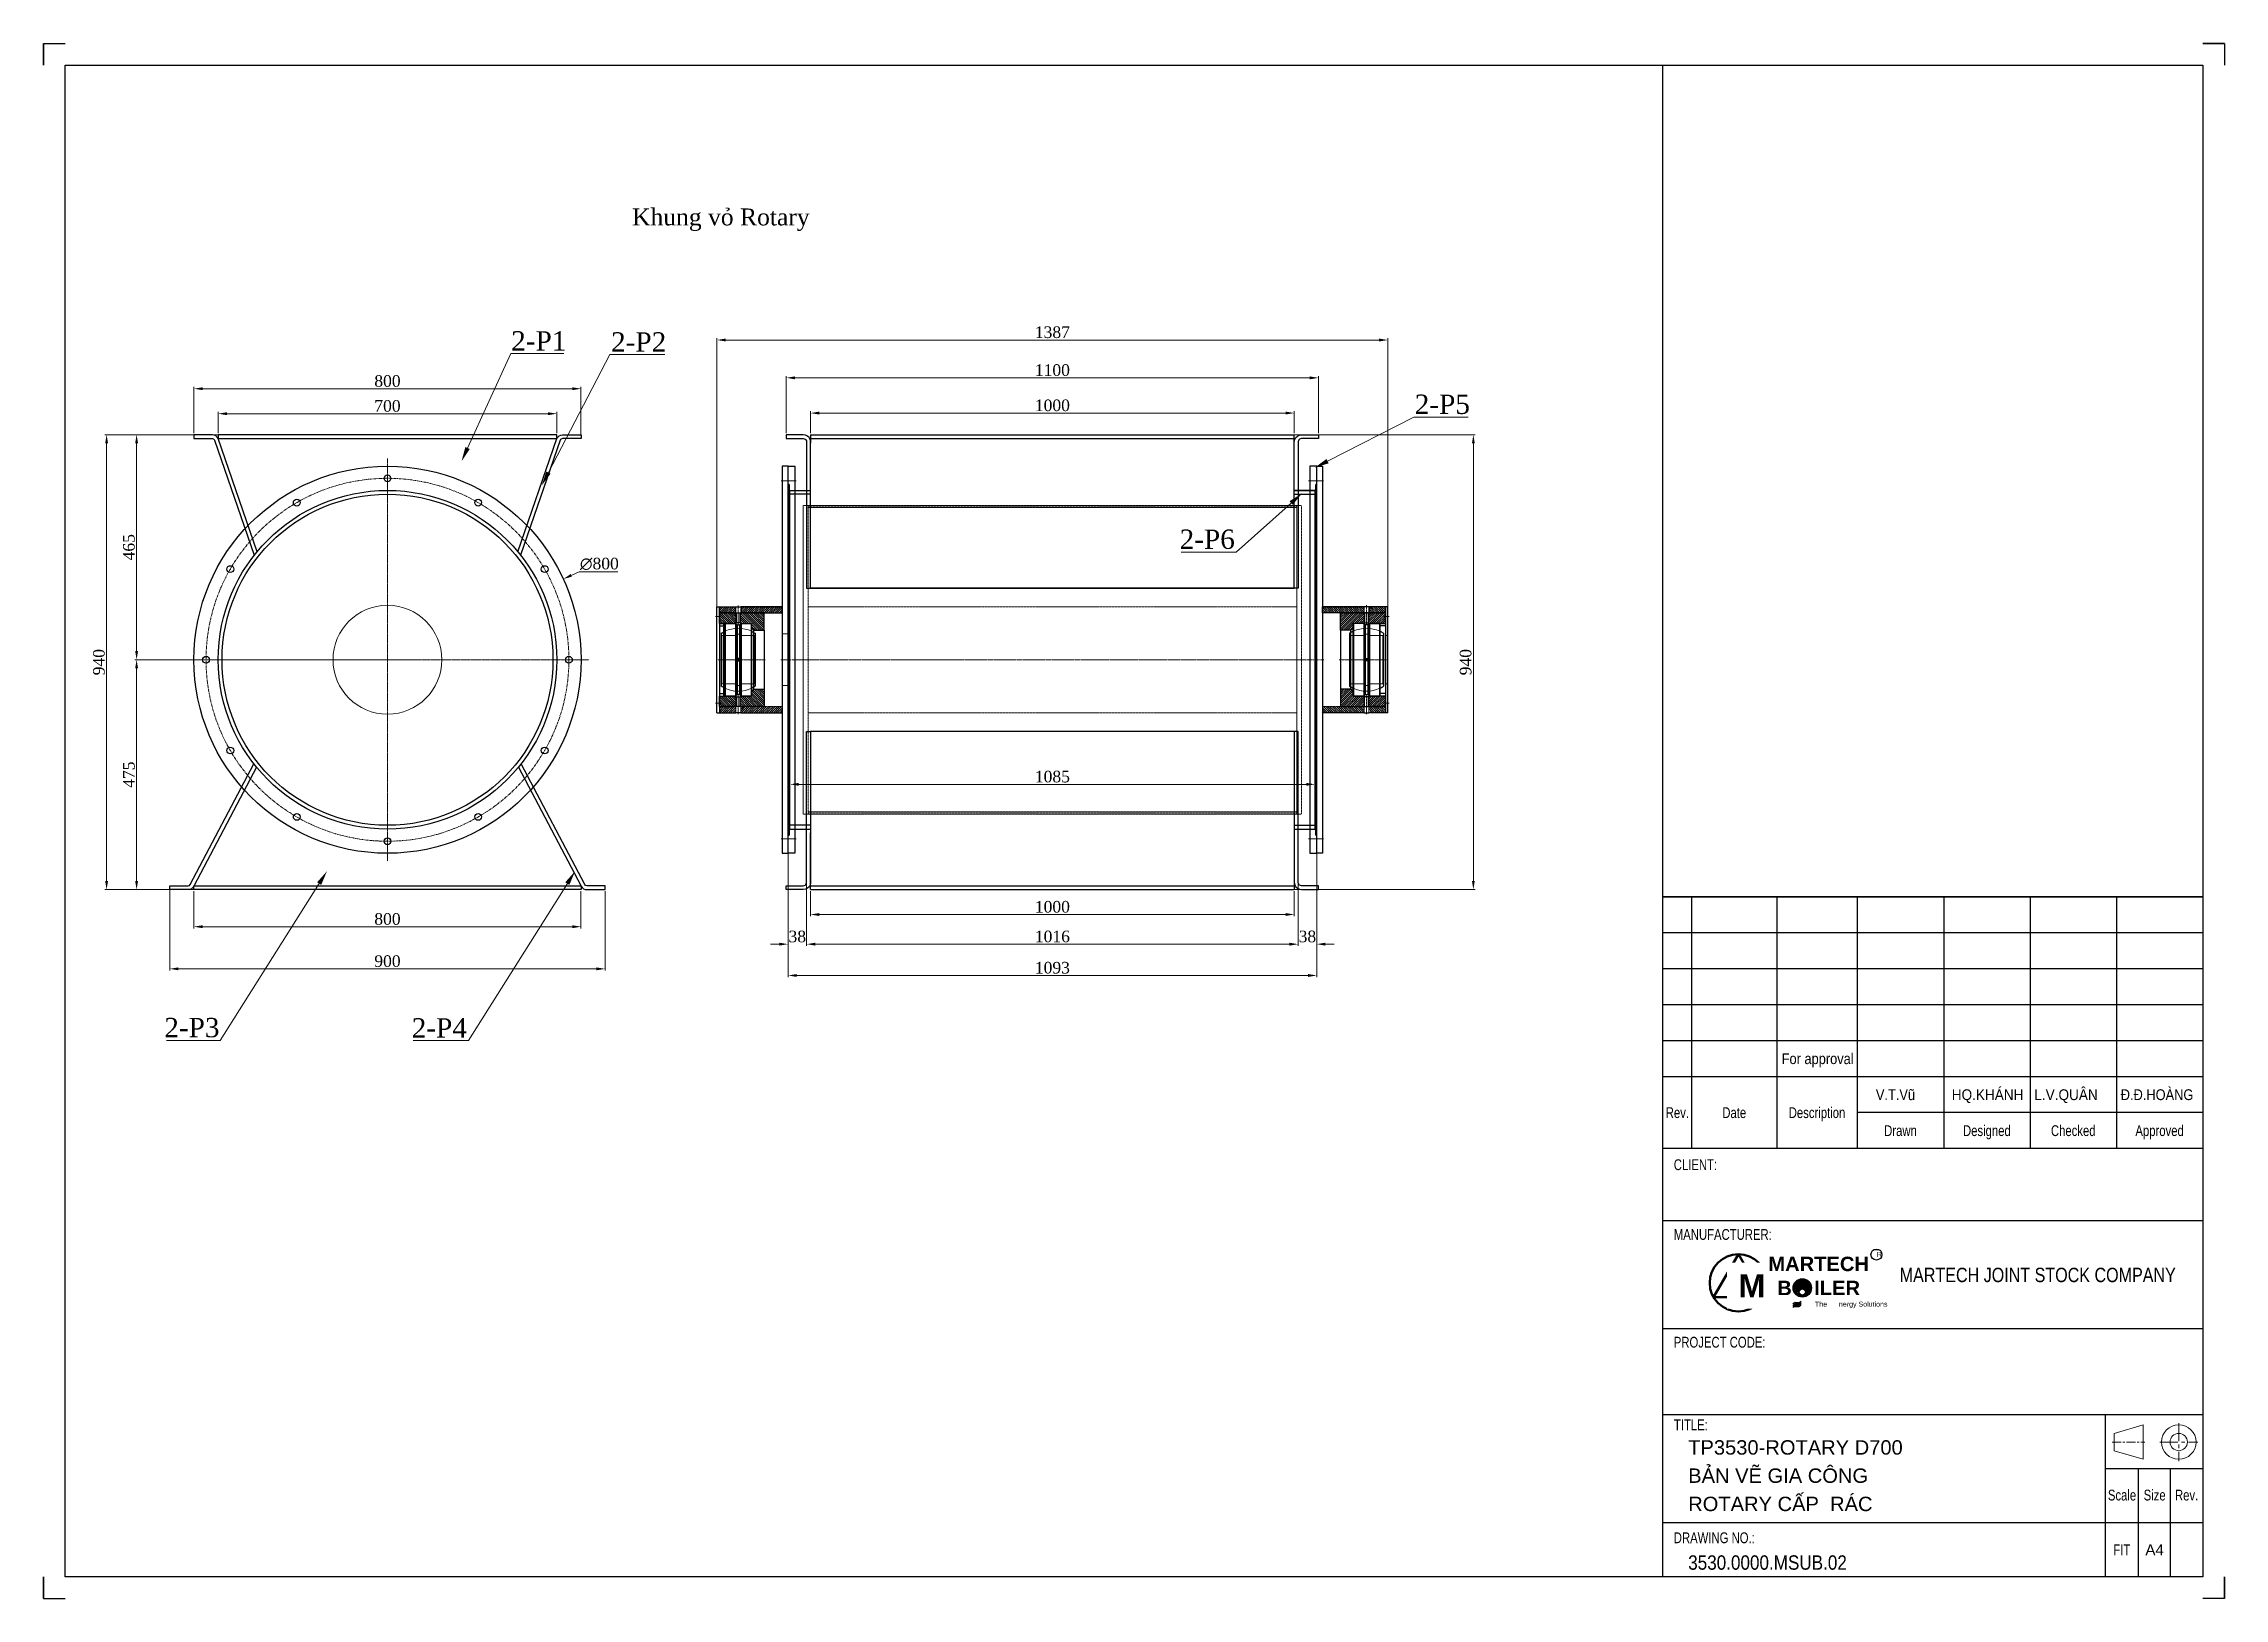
# Model space of a CAD drawing. Header units: inches. Extents: x 36705 to 45095, y -12195 to 29758.
# Drawn here: x 36744 to 41251, y 1415 to 4629 of the extents above; entities that cross this region are included whole.
import ezdxf
from ezdxf.enums import TextEntityAlignment as Align

# ---------------------------------------------------------------- set-up
doc = ezdxf.new("R2010")
doc.units = ezdxf.units.IN
doc.header["$MEASUREMENT"] = 0
for name, pattern in [('AM_ISO08W050x2', [9, 6, -0.75, 1.5, -0.75]), ('CENTER', [2, 1.25, -0.25, 0.25, -0.25]), ('HIDDEN', [0.375, 0.25, -0.125])]:
    doc.linetypes.add(name, pattern=pattern)
doc.layers.get('Defpoints').update_dxf_attribs({"lineweight": 5})
for name, color, linetype, lineweight in [('1.  0.2', 7, 'Continuous', 25), ('2d ConnectionPoints', 7, 'Continuous', 50), ('AM_0', 7, 'Continuous', 30), ('AM_3', 6, 'HIDDEN', 15), ('AM_4', 3, 'Continuous', 15), ('AM_5', 3, 'Continuous', 15), ('AM_7', 4, 'CENTER', 15), ('AM_8', 1, 'Continuous', 15), ('AM_9', 253, 'Continuous', 0), ('ĐƯỜNG TÂM', 8, 'CENTER', 5)]:
    doc.layers.add(name, color=color, linetype=linetype, lineweight=lineweight)
doc.layers.add('Không in', color=7, linetype='Continuous', lineweight=25, plot=False)
doc.layers.add('TEXT', color=20, linetype='Continuous')
doc.styles.add('0130', font='times.ttf', dxfattribs={"height": 1.5})
doc.styles.add('Chu va so', font='arial.ttf')
doc.styles.get("Standard").update_dxf_attribs({"font": 'arial.ttf'})
doc.styles.add('TCVN', font='times.ttf')
doc.styles.add('TEXT', font='arial.ttf')
doc.dimstyles.new('Hien', dxfattribs={"dimtxt": 20, "dimasz": 15, "dimexe": 3, "dimexo": 3, "dimgap": 3, "dimtad": 1, "dimtoh": 1, "dimdec": 0, "dimzin": 0, "dimdsep": 46, "dimtxsty": 'TCVN', "dimcen": 0, "dimclrd": 8, "dimclre": 250, "dimclrt": 41, "dimadec": 0, "dimazin": 0, "dimtfac": 1, "dimtdec": 0, "dimtofl": 0, "dimtmove": 1, "dimatfit": 3, "dimfxl": 1, "dimtolj": 1, "dimtzin": 0, "dimlwd": 9, "dimlwe": 9, "dimarcsym": 0})

msp = doc.modelspace()

# ---------------------------------------------------------------- texts
at = {"color": 7, "insert": (37959.7935, 4287.80437, -200.65029), "char_height": 35, "width": 434.5773438, "attachment_point": 1, "style": '0130'}
msp.add_mtext('\\A1;{\\C1;Khung vỏ Rotary}', dxfattribs=at)

# ---------------------------------------------------------------- blocks, each defined once
blk = doc.blocks.new('*U324')
blk.add_circle((0, 0), 7)
blk = doc.blocks.new('*U325')
at = {"color": 0, "linetype": 'ByBlock', "lineweight": -2, "transparency": 16777216}
blk.add_blockref('*U324', (1323.8, 52735.6), dxfattribs=at)
for p, rotation in [((1136.3, 52685.4), 30), ((1511.3, 52685.4), 329.9999999999999), ((999, 52548.1), 59.99999999999999), ((1648.6, 52548.1), 300.0000000000001), ((948.8, 52360.6), 90), ((1698.8, 52360.6), 270), ((999, 52173.1), 120), ((1648.6, 52173.1), 240), ((1136.3, 52035.9), 150), ((1511.3, 52035.9), 210), ((1323.8, 51985.6), 180)]:
    blk.add_blockref('*U324', p, dxfattribs=dict(at, rotation=rotation))
blk = doc.blocks.new('*D469')
at = {"color": 250, "lineweight": 9, "transparency": 16777216}
for p, q in [((37104.3, 3823.8), (37104.3, 3867.3)), ((37804.3, 3823.8), (37804.3, 3867.3))]:
    blk.add_line(p, q, dxfattribs=at)
at = {"color": 8, "lineweight": 9, "transparency": 16777216}
blk.add_line((37122.3, 3863.7), (37786.3, 3863.7), dxfattribs=at)
at = {"color": 8, "transparency": 16777216}
for points in [[(37122.3, 3866.7), (37122.3, 3860.7), (37104.3, 3863.7)], [(37786.3, 3866.7), (37786.3, 3860.7), (37804.3, 3863.7)]]:
    blk.add_solid(points, dxfattribs=at)
at = {"layer": 'Defpoints', "color": 0, "transparency": 16777216}
for p in [(37804.3, 3863.7), (37104.3, 3820.2), (37804.3, 3820.2)]:
    blk.add_point(p, dxfattribs=at)
at = {"color": 41, "transparency": 16777216, "insert": (37454.3, 3879.6), "char_height": 24, "attachment_point": 5, "style": 'TCVN'}
blk.add_mtext('\\A1;700', dxfattribs=at)
blk = doc.blocks.new('*D470')
at = {"color": 250, "lineweight": 9, "transparency": 16777216}
for p, q in [((37054.3, 3823.8), (37054.3, 3918.9)), ((37854.3, 3819.8), (37854.3, 3918.9))]:
    blk.add_line(p, q, dxfattribs=at)
at = {"color": 8, "lineweight": 9, "transparency": 16777216}
blk.add_line((37072.3, 3915.3), (37836.3, 3915.3), dxfattribs=at)
at = {"color": 8, "transparency": 16777216}
for points in [[(37072.3, 3918.3), (37072.3, 3912.3), (37054.3, 3915.3)], [(37836.3, 3918.3), (37836.3, 3912.3), (37854.3, 3915.3)]]:
    blk.add_solid(points, dxfattribs=at)
at = {"layer": 'Defpoints', "color": 0, "transparency": 16777216}
for p in [(37854.3, 3915.3), (37054.3, 3820.2), (37854.3, 3816.2)]:
    blk.add_point(p, dxfattribs=at)
at = {"color": 41, "transparency": 16777216, "insert": (37454.3, 3931.1), "char_height": 24, "attachment_point": 5, "style": 'TCVN'}
blk.add_mtext('\\A1;800', dxfattribs=at)
blk = doc.blocks.new('*D471')
at = {"color": 250, "lineweight": 9, "transparency": 16777216}
for p, q in [((37054.3, 2876.6), (37054.3, 2799.9)), ((37854.3, 2876.6), (37854.3, 2799.9))]:
    blk.add_line(p, q, dxfattribs=at)
at = {"color": 8, "lineweight": 9, "transparency": 16777216}
blk.add_line((37072.3, 2803.5), (37836.3, 2803.5), dxfattribs=at)
at = {"color": 8, "transparency": 16777216}
for points in [[(37072.3, 2806.5), (37072.3, 2800.5), (37054.3, 2803.5)], [(37836.3, 2806.5), (37836.3, 2800.5), (37854.3, 2803.5)]]:
    blk.add_solid(points, dxfattribs=at)
at = {"layer": 'Defpoints', "color": 0, "transparency": 16777216}
for p in [(37054.3, 2880.2), (37854.3, 2880.2), (37854.3, 2803.5)]:
    blk.add_point(p, dxfattribs=at)
at = {"color": 41, "transparency": 16777216, "insert": (37454.3, 2819.3), "char_height": 24, "attachment_point": 5, "style": 'TCVN'}
blk.add_mtext('\\A1;800', dxfattribs=at)
blk = doc.blocks.new('*D472')
at = {"color": 250, "lineweight": 9, "transparency": 16777216}
for p, q in [((37004.3, 2884.6), (37004.3, 2712.8)), ((37904.3, 2876.6), (37904.3, 2712.8))]:
    blk.add_line(p, q, dxfattribs=at)
at = {"color": 8, "lineweight": 9, "transparency": 16777216}
blk.add_line((37022.3, 2716.4), (37886.3, 2716.4), dxfattribs=at)
at = {"color": 8, "transparency": 16777216}
for points in [[(37022.3, 2719.4), (37022.3, 2713.4), (37004.3, 2716.4)], [(37886.3, 2719.4), (37886.3, 2713.4), (37904.3, 2716.4)]]:
    blk.add_solid(points, dxfattribs=at)
at = {"layer": 'Defpoints', "color": 0, "transparency": 16777216}
for p in [(37004.3, 2888.2), (37904.3, 2880.2), (37904.3, 2716.4)]:
    blk.add_point(p, dxfattribs=at)
at = {"color": 41, "transparency": 16777216, "insert": (37454.3, 2732.2), "char_height": 24, "attachment_point": 5, "style": 'TCVN'}
blk.add_mtext('\\A1;900', dxfattribs=at)
blk = doc.blocks.new('*D473')
at = {"color": 250, "lineweight": 9, "transparency": 16777216}
for p, q in [((37167.2, 3820.2), (36870.2, 3820.2)), ((37167.2, 2880.2), (36870.2, 2880.2))]:
    blk.add_line(p, q, dxfattribs=at)
at = {"color": 8, "lineweight": 9, "transparency": 16777216}
blk.add_line((36873.8, 3802.2), (36873.8, 2898.2), dxfattribs=at)
at = {"color": 8, "transparency": 16777216}
for points in [[(36870.8, 3802.2), (36876.8, 3802.2), (36873.8, 3820.2)], [(36870.8, 2898.2), (36876.8, 2898.2), (36873.8, 2880.2)]]:
    blk.add_solid(points, dxfattribs=at)
at = {"layer": 'Defpoints', "color": 0, "transparency": 16777216}
for p in [(37170.8, 3820.2), (36873.8, 2880.2), (37170.8, 2880.2)]:
    blk.add_point(p, dxfattribs=at)
at = {"color": 41, "transparency": 16777216, "insert": (36857.9, 3350.2), "char_height": 24, "attachment_point": 5, "rotation": 90, "style": 'TCVN'}
blk.add_mtext('\\A1;940', dxfattribs=at)
blk = doc.blocks.new('*D474')
at = {"color": 250, "lineweight": 9, "transparency": 16777216}
for p, q in [((37154.5, 3820.2), (36932.2, 3820.2)), ((37154.5, 3355.2), (36932.2, 3355.2))]:
    blk.add_line(p, q, dxfattribs=at)
at = {"color": 8, "lineweight": 9, "transparency": 16777216}
blk.add_line((36935.8, 3802.2), (36935.8, 3373.2), dxfattribs=at)
at = {"color": 8, "transparency": 16777216}
for points in [[(36932.8, 3802.2), (36938.8, 3802.2), (36935.8, 3820.2)], [(36932.8, 3373.2), (36938.8, 3373.2), (36935.8, 3355.2)]]:
    blk.add_solid(points, dxfattribs=at)
at = {"layer": 'Defpoints', "color": 0, "transparency": 16777216}
for p in [(37158.1, 3820.2), (36935.8, 3355.2), (37158.1, 3355.2)]:
    blk.add_point(p, dxfattribs=at)
at = {"color": 41, "transparency": 16777216, "insert": (36920, 3587.7), "char_height": 24, "attachment_point": 5, "rotation": 90, "style": 'TCVN'}
blk.add_mtext('\\A1;465', dxfattribs=at)
blk = doc.blocks.new('*D475')
at = {"color": 250, "lineweight": 9, "transparency": 16777216}
for p, q in [((37510.6, 3355.2), (36932.2, 3355.2)), ((37104.2, 2880.2), (36932.2, 2880.2))]:
    blk.add_line(p, q, dxfattribs=at)
at = {"color": 8, "lineweight": 9, "transparency": 16777216}
blk.add_line((36935.8, 3337.2), (36935.8, 2898.2), dxfattribs=at)
at = {"color": 8, "transparency": 16777216}
for points in [[(36932.8, 3337.2), (36938.8, 3337.2), (36935.8, 3355.2)], [(36932.8, 2898.2), (36938.8, 2898.2), (36935.8, 2880.2)]]:
    blk.add_solid(points, dxfattribs=at)
at = {"layer": 'Defpoints', "color": 0, "transparency": 16777216}
for p in [(37514.2, 3355.2), (36935.8, 2880.2), (37107.8, 2880.2)]:
    blk.add_point(p, dxfattribs=at)
at = {"color": 41, "transparency": 16777216, "insert": (36920, 3117.7), "char_height": 24, "attachment_point": 5, "rotation": 90, "style": 'TCVN'}
blk.add_mtext('\\A1;475', dxfattribs=at)
blk = doc.blocks.new('*D476')
at = {"color": 8, "lineweight": 9, "transparency": 16777216}
for p, q in [((37850.5, 3537.1), (37834.2, 3529.6)), ((37930.4, 3537.1), (37850.5, 3537.1))]:
    blk.add_line(p, q, dxfattribs=at)
at = {"color": 8, "transparency": 16777216}
blk.add_solid([(37832.9, 3532.3), (37835.4, 3526.8), (37817.8, 3522.1)], dxfattribs=at)
at = {"layer": 'Defpoints', "color": 0, "transparency": 16777216}
for p in [(37817.8, 3522.1), (37090.8, 3188.3)]:
    blk.add_point(p, dxfattribs=at)
at = {"color": 41, "transparency": 16777216, "insert": (37892.3, 3553.2), "char_height": 24, "attachment_point": 5, "style": 'TCVN'}
blk.add_mtext('\\A1;∅800', dxfattribs=at)
blk = doc.blocks.new('*D477')
at = {"color": 250, "lineweight": 9, "transparency": 16777216}
for p, q in [((38328.6, 3823.8), (38328.6, 3868.6)), ((39328.6, 3823.8), (39328.6, 3868.6))]:
    blk.add_line(p, q, dxfattribs=at)
at = {"color": 8, "lineweight": 9, "transparency": 16777216}
blk.add_line((39310.6, 3865), (38346.6, 3865), dxfattribs=at)
at = {"color": 8, "transparency": 16777216}
for points in [[(38346.6, 3868), (38346.6, 3862), (38328.6, 3865)], [(39310.6, 3868), (39310.6, 3862), (39328.6, 3865)]]:
    blk.add_solid(points, dxfattribs=at)
at = {"layer": 'Defpoints', "color": 0, "transparency": 16777216}
for p in [(38328.6, 3865), (38328.6, 3820.2), (39328.6, 3820.2)]:
    blk.add_point(p, dxfattribs=at)
at = {"color": 41, "transparency": 16777216, "insert": (38828.6, 3880.8), "char_height": 24, "attachment_point": 5, "style": 'TCVN'}
blk.add_mtext('\\A1;1000', dxfattribs=at)
blk = doc.blocks.new('*D478')
at = {"color": 250, "lineweight": 9, "transparency": 16777216}
for p, q in [((38278.6, 3823.8), (38278.6, 3941.4)), ((39378.6, 3823.8), (39378.6, 3941.4))]:
    blk.add_line(p, q, dxfattribs=at)
at = {"color": 8, "lineweight": 9, "transparency": 16777216}
blk.add_line((38296.6, 3937.8), (39360.6, 3937.8), dxfattribs=at)
at = {"color": 8, "transparency": 16777216}
for points in [[(38296.6, 3940.8), (38296.6, 3934.8), (38278.6, 3937.8)], [(39360.6, 3940.8), (39360.6, 3934.8), (39378.6, 3937.8)]]:
    blk.add_solid(points, dxfattribs=at)
at = {"layer": 'Defpoints', "color": 0, "transparency": 16777216}
for p in [(39378.6, 3937.8), (38278.6, 3820.2), (39378.6, 3820.2)]:
    blk.add_point(p, dxfattribs=at)
at = {"color": 41, "transparency": 16777216, "insert": (38828.6, 3953.7), "char_height": 24, "attachment_point": 5, "style": 'TCVN'}
blk.add_mtext('\\A1;1100', dxfattribs=at)
blk = doc.blocks.new('*D365')
at = {"color": 250, "lineweight": 9, "transparency": 16777216}
for p, q in [((38135.3, 3427.2), (38135.3, 4019.6)), ((39521.9, 3422), (39521.9, 4019.6))]:
    blk.add_line(p, q, dxfattribs=at)
at = {"color": 8, "lineweight": 9, "transparency": 16777216}
blk.add_line((38153.3, 4016), (39503.9, 4016), dxfattribs=at)
at = {"color": 8, "transparency": 16777216}
for points in [[(38153.3, 4019), (38153.3, 4013), (38135.3, 4016)], [(39503.9, 4019), (39503.9, 4013), (39521.9, 4016)]]:
    blk.add_solid(points, dxfattribs=at)
at = {"layer": 'Defpoints', "color": 0, "transparency": 16777216}
for p in [(39521.9, 4016), (38135.3, 3423.6), (39521.9, 3418.4)]:
    blk.add_point(p, dxfattribs=at)
at = {"color": 41, "transparency": 16777216, "insert": (38828.6, 4031.9), "char_height": 24, "attachment_point": 5, "style": 'TCVN'}
blk.add_mtext('\\A1;1387', dxfattribs=at)
blk = doc.blocks.new('*D479')
at = {"color": 250, "lineweight": 9, "transparency": 16777216}
for p, q in [((38282.3, 2957.8), (38282.3, 2699.1)), ((39374.9, 2957.8), (39374.9, 2699.1))]:
    blk.add_line(p, q, dxfattribs=at)
at = {"color": 8, "lineweight": 9, "transparency": 16777216}
blk.add_line((38300.3, 2702.7), (39356.9, 2702.7), dxfattribs=at)
at = {"color": 8, "transparency": 16777216}
for points in [[(38300.3, 2705.7), (38300.3, 2699.7), (38282.3, 2702.7)], [(39356.9, 2705.7), (39356.9, 2699.7), (39374.9, 2702.7)]]:
    blk.add_solid(points, dxfattribs=at)
at = {"layer": 'Defpoints', "color": 0, "transparency": 16777216}
for p in [(38282.3, 2961.4), (39374.9, 2961.4), (39374.9, 2702.7)]:
    blk.add_point(p, dxfattribs=at)
at = {"color": 41, "transparency": 16777216, "insert": (38828.6, 2718.6), "char_height": 24, "attachment_point": 5, "style": 'TCVN'}
blk.add_mtext('\\A1;1093', dxfattribs=at)
blk = doc.blocks.new('*D480')
at = {"color": 250, "lineweight": 9, "transparency": 16777216}
for p, q in [((38282.3, 2961.8), (38282.3, 2763.8)), ((38320.6, 2961.8), (38320.6, 2763.8))]:
    blk.add_line(p, q, dxfattribs=at)
at = {"color": 8, "lineweight": 9, "transparency": 16777216}
for p, q in [((38264.3, 2767.4), (38246.3, 2767.4)), ((38338.6, 2767.4), (38356.6, 2767.4))]:
    blk.add_line(p, q, dxfattribs=at)
at = {"color": 8, "transparency": 16777216}
for points in [[(38264.3, 2770.4), (38264.3, 2764.4), (38282.3, 2767.4)], [(38338.6, 2770.4), (38338.6, 2764.4), (38320.6, 2767.4)]]:
    blk.add_solid(points, dxfattribs=at)
at = {"layer": 'Defpoints', "color": 0, "transparency": 16777216}
for p in [(38282.3, 2965.4), (38320.6, 2965.4), (38320.6, 2767.4)]:
    blk.add_point(p, dxfattribs=at)
at = {"color": 41, "transparency": 16777216, "insert": (38301.4, 2783.1), "char_height": 24, "attachment_point": 5, "style": 'TCVN'}
blk.add_mtext('\\A1;38', dxfattribs=at)
blk = doc.blocks.new('*D481')
at = {"color": 250, "lineweight": 9, "transparency": 16777216}
for p, q in [((38320.6, 2961.8), (38320.6, 2763.8)), ((39336.6, 2940.3), (39336.6, 2763.8))]:
    blk.add_line(p, q, dxfattribs=at)
at = {"color": 8, "lineweight": 9, "transparency": 16777216}
blk.add_line((38338.6, 2767.4), (39318.6, 2767.4), dxfattribs=at)
at = {"color": 8, "transparency": 16777216}
for points in [[(38338.6, 2770.4), (38338.6, 2764.4), (38320.6, 2767.4)], [(39318.6, 2770.4), (39318.6, 2764.4), (39336.6, 2767.4)]]:
    blk.add_solid(points, dxfattribs=at)
at = {"layer": 'Defpoints', "color": 0, "transparency": 16777216}
for p in [(38320.6, 2965.4), (39336.6, 2943.9), (39336.6, 2767.4)]:
    blk.add_point(p, dxfattribs=at)
at = {"color": 41, "transparency": 16777216, "insert": (38828.6, 2783.2), "char_height": 24, "attachment_point": 5, "style": 'TCVN'}
blk.add_mtext('\\A1;1016', dxfattribs=at)
blk = doc.blocks.new('*D482')
at = {"color": 250, "lineweight": 9, "transparency": 16777216}
for p, q in [((39336.6, 2940.3), (39336.6, 2763.8)), ((39374.9, 2962.7), (39374.9, 2763.8))]:
    blk.add_line(p, q, dxfattribs=at)
at = {"color": 8, "lineweight": 9, "transparency": 16777216}
for p, q in [((39318.6, 2767.4), (39300.6, 2767.4)), ((39392.9, 2767.4), (39410.9, 2767.4))]:
    blk.add_line(p, q, dxfattribs=at)
at = {"color": 8, "transparency": 16777216}
for points in [[(39318.6, 2770.4), (39318.6, 2764.4), (39336.6, 2767.4)], [(39392.9, 2770.4), (39392.9, 2764.4), (39374.9, 2767.4)]]:
    blk.add_solid(points, dxfattribs=at)
at = {"layer": 'Defpoints', "color": 0, "transparency": 16777216}
for p in [(39336.6, 2943.9), (39374.9, 2966.3), (39374.9, 2767.4)]:
    blk.add_point(p, dxfattribs=at)
at = {"color": 41, "transparency": 16777216, "insert": (39355.7, 2783.2), "char_height": 24, "attachment_point": 5, "style": 'TCVN'}
blk.add_mtext('\\A1;38', dxfattribs=at)
blk = doc.blocks.new('*D483')
at = {"color": 250, "lineweight": 9, "transparency": 16777216}
for p, q in [((38328.6, 2876.6), (38328.6, 2825.1)), ((39328.6, 2876.6), (39328.6, 2825.1))]:
    blk.add_line(p, q, dxfattribs=at)
at = {"color": 8, "lineweight": 9, "transparency": 16777216}
blk.add_line((39310.6, 2828.7), (38346.6, 2828.7), dxfattribs=at)
at = {"color": 8, "transparency": 16777216}
for points in [[(38346.6, 2831.7), (38346.6, 2825.7), (38328.6, 2828.7)], [(39310.6, 2831.7), (39310.6, 2825.7), (39328.6, 2828.7)]]:
    blk.add_solid(points, dxfattribs=at)
at = {"layer": 'Defpoints', "color": 0, "transparency": 16777216}
for p in [(38328.6, 2880.2), (39328.6, 2880.2), (38328.6, 2828.7)]:
    blk.add_point(p, dxfattribs=at)
at = {"color": 41, "transparency": 16777216, "insert": (38828.6, 2844.5), "char_height": 24, "attachment_point": 5, "style": 'TCVN'}
blk.add_mtext('\\A1;1000', dxfattribs=at)
blk = doc.blocks.new('*D484')
at = {"color": 250, "lineweight": 9, "transparency": 16777216}
for p, q in [((38286.1, 3012), (38286.1, 3101.3)), ((39371.2, 3012), (39371.2, 3101.3))]:
    blk.add_line(p, q, dxfattribs=at)
at = {"color": 8, "lineweight": 9, "transparency": 16777216}
blk.add_line((38304.1, 3097.7), (39353.2, 3097.7), dxfattribs=at)
at = {"color": 8, "transparency": 16777216}
for points in [[(38304.1, 3100.7), (38304.1, 3094.7), (38286.1, 3097.7)], [(39353.2, 3100.7), (39353.2, 3094.7), (39371.2, 3097.7)]]:
    blk.add_solid(points, dxfattribs=at)
at = {"layer": 'Defpoints', "color": 0, "transparency": 16777216}
for p in [(39371.2, 3097.7), (38286.1, 3008.4), (39371.2, 3008.4)]:
    blk.add_point(p, dxfattribs=at)
at = {"color": 41, "transparency": 16777216, "insert": (38828.6, 3113.6), "char_height": 24, "attachment_point": 5, "style": 'TCVN'}
blk.add_mtext('\\A1;1085', dxfattribs=at)
blk = doc.blocks.new('*D485')
at = {"color": 250, "lineweight": 9, "transparency": 16777216}
for p, q in [((39241.1, 3820.2), (39702.3, 3820.2)), ((39241.1, 2880.2), (39702.3, 2880.2))]:
    blk.add_line(p, q, dxfattribs=at)
at = {"color": 8, "lineweight": 9, "transparency": 16777216}
blk.add_line((39698.7, 3802.2), (39698.7, 2898.2), dxfattribs=at)
at = {"color": 8, "transparency": 16777216}
for points in [[(39695.7, 3802.2), (39701.7, 3802.2), (39698.7, 3820.2)], [(39695.7, 2898.2), (39701.7, 2898.2), (39698.7, 2880.2)]]:
    blk.add_solid(points, dxfattribs=at)
at = {"layer": 'Defpoints', "color": 0, "transparency": 16777216}
for p in [(39237.5, 3820.2), (39237.5, 2880.2), (39698.7, 2880.2)]:
    blk.add_point(p, dxfattribs=at)
at = {"color": 41, "transparency": 16777216, "insert": (39682.8, 3350.2), "char_height": 24, "attachment_point": 5, "rotation": 90, "style": 'TCVN'}
blk.add_mtext('\\A1;940', dxfattribs=at)
blk = doc.blocks.new('*D366')
at = {"color": 8, "lineweight": 9, "transparency": 16777216}
for p, q in [((37709.6, 3988.2), (37619.9, 3792.7)), ((37818.7, 3988.2), (37709.6, 3988.2))]:
    blk.add_line(p, q, dxfattribs=at)
at = {"color": 8, "transparency": 16777216}
blk.add_solid([(37615.3, 3794.8), (37624.4, 3790.6), (37607.4, 3765.4)], dxfattribs=at)
at = {"layer": 'Defpoints', "color": 0, "transparency": 16777216}
for p in [(37607.1, 3764.9), (37607.4, 3765.4)]:
    blk.add_point(p, dxfattribs=at)
at = {"color": 41, "transparency": 16777216, "insert": (37767.1, 4014.2), "char_height": 40, "attachment_point": 5, "style": 'TCVN'}
blk.add_mtext('\\A1;2-P1', dxfattribs=at)
blk = doc.blocks.new('*D367')
at = {"color": 8, "lineweight": 9, "transparency": 16777216}
for p, q in [((37913.6, 3986), (37787, 3742.1)), ((38027.5, 3986), (37913.6, 3986))]:
    blk.add_line(p, q, dxfattribs=at)
at = {"color": 8, "transparency": 16777216}
blk.add_solid([(37782.6, 3744.4), (37791.5, 3739.8), (37773.2, 3715.5)], dxfattribs=at)
at = {"layer": 'Defpoints', "color": 0, "transparency": 16777216}
for p in [(37773, 3715.1), (37773.2, 3715.5)]:
    blk.add_point(p, dxfattribs=at)
at = {"color": 41, "transparency": 16777216, "insert": (37973.5, 4012), "char_height": 40, "attachment_point": 5, "style": 'TCVN'}
blk.add_mtext('\\A1;2-P2', dxfattribs=at)
blk = doc.blocks.new('*D368')
at = {"color": 8, "lineweight": 9, "transparency": 16777216}
for p, q in [((37108.8, 2568.4), (37313.2, 2892.7)), ((36997.4, 2568.4), (37108.8, 2568.4))]:
    blk.add_line(p, q, dxfattribs=at)
at = {"color": 8, "transparency": 16777216}
blk.add_solid([(37308.9, 2895.3), (37317.4, 2890), (37329.2, 2918.1)], dxfattribs=at)
at = {"layer": 'Defpoints', "color": 0, "transparency": 16777216}
for p in [(37329.2, 2918.1), (37329.4, 2918.5)]:
    blk.add_point(p, dxfattribs=at)
at = {"color": 41, "transparency": 16777216, "insert": (37050.1, 2594.8), "char_height": 40, "attachment_point": 5, "style": 'TCVN'}
blk.add_mtext('\\A1;2-P3', dxfattribs=at)
blk = doc.blocks.new('*D369')
at = {"color": 8, "lineweight": 9, "transparency": 16777216}
for p, q in [((37621.7, 2568.4), (37826.1, 2892.7)), ((37507.4, 2568.4), (37621.7, 2568.4))]:
    blk.add_line(p, q, dxfattribs=at)
at = {"color": 8, "transparency": 16777216}
blk.add_solid([(37821.8, 2895.3), (37830.3, 2890), (37842.1, 2918.1)], dxfattribs=at)
at = {"layer": 'Defpoints', "color": 0, "transparency": 16777216}
for p in [(37842.1, 2918.1), (37842.3, 2918.5)]:
    blk.add_point(p, dxfattribs=at)
at = {"color": 41, "transparency": 16777216, "insert": (37561.5, 2594.4), "char_height": 40, "attachment_point": 5, "style": 'TCVN'}
blk.add_mtext('\\A1;2-P4', dxfattribs=at)
blk = doc.blocks.new('*D370')
at = {"color": 8, "lineweight": 9, "transparency": 16777216}
for p, q in [((39575.4, 3856.6), (39397.4, 3765.7)), ((39687.8, 3856.6), (39575.4, 3856.6))]:
    blk.add_line(p, q, dxfattribs=at)
at = {"color": 8, "transparency": 16777216}
blk.add_solid([(39395.2, 3770.2), (39399.7, 3761.3), (39370.7, 3752.1)], dxfattribs=at)
at = {"layer": 'Defpoints', "color": 0, "transparency": 16777216}
for p in [(39370.3, 3751.9), (39370.7, 3752.1)]:
    blk.add_point(p, dxfattribs=at)
at = {"color": 41, "transparency": 16777216, "insert": (39634.6, 3882.9), "char_height": 40, "attachment_point": 5, "style": 'TCVN'}
blk.add_mtext('\\A1;2-P5', dxfattribs=at)
blk = doc.blocks.new('*D371')
at = {"color": 8, "lineweight": 9, "transparency": 16777216}
for p, q in [((39208.7, 3577.7), (39322.1, 3679.1)), ((39094.6, 3577.7), (39208.7, 3577.7))]:
    blk.add_line(p, q, dxfattribs=at)
at = {"color": 8, "transparency": 16777216}
blk.add_solid([(39318.8, 3682.9), (39325.4, 3675.4), (39344.5, 3699.1)], dxfattribs=at)
at = {"layer": 'Defpoints', "color": 0, "transparency": 16777216}
for p in [(39344.5, 3699.1), (39344.8, 3699.5)]:
    blk.add_point(p, dxfattribs=at)
at = {"color": 41, "transparency": 16777216, "insert": (39148.6, 3604), "char_height": 40, "attachment_point": 5, "style": 'TCVN'}
blk.add_mtext('\\A1;2-P6', dxfattribs=at)
blk = doc.blocks.new('1_GE_100_ES_2RS_ir_0_in_SKF_GE_100_ES_2RS_4')
at = {"layer": 'AM_0'}
for p, q in [((-35, 54.8), (-35, -54.8)), ((35, 54.8), (35, -54.8))]:
    blk.add_line(p, q, dxfattribs=at)
for start, end in [(115.029, 122.579), (57.421, 64.971), (237.421, 244.971), (295.029, 302.579)]:
    blk.add_arc((0, 0), 65, start, end, dxfattribs=at)
at = {"layer": 'AM_7'}
blk.add_line((-38.5, 0), (38.5, 0), dxfattribs=at)
at = {"layer": 'AM_9'}
for p, q in [((-5.7, 50), (-34, 50)), ((-34, 50), (-34, -50)), ((-5.7, 50), (-5.7, -50)), ((34, 50), (5.7, 50)), ((5.7, 50), (5.7, -50)), ((34, 50), (34, -50)), ((-34, -50), (-5.7, -50)), ((5.7, -50), (34, -50))]:
    blk.add_line(p, q, dxfattribs=at)
for centre, radius, start, end in [((-34, 51), 1, 180, 270), ((0, 0), 65, 64.971, 115.029), ((0, 46.5), 6.64, 31.7187, 148.2813), ((34, 51), 1, 270, 360), ((0, 0), 2.5, 176.547, 191.5772), ((0, 0), 2.5, 74.2513, 90), ((0, 0), 2.5, 348.4479, 2.5024), ((-34, -51), 1, 90, 180), ((0, 0), 65, 244.971, 295.029), ((0, -46.5), 6.64, 211.7187, 328.2813), ((34, -51), 1, 0, 90)]:
    blk.add_arc(centre, radius, start, end, dxfattribs=at)
blk = doc.blocks.new('2_GE_100_ES_2RS_or_0_in_SKF_GE_100_ES_2RS_4')
at = {"layer": 'AM_0'}
for p, q in [((-27.5, 74), (-27.5, -74)), ((-5.8, 75), (-26.5, 75)), ((-2.5, 72.1), (-5.8, 75)), ((-5.8, 75), (-5.8, -75)), ((2.5, 72.1), (-2.5, 72.1)), ((-2.5, 72.1), (-2.5, -72.1)), ((5.8, 75), (2.5, 72.1)), ((2.5, 72.1), (2.5, -72.1)), ((5.8, 75), (5.8, -75)), ((26.5, 75), (5.8, 75)), ((27.5, 74), (27.5, -74)), ((-26.5, -75), (-5.8, -75)), ((-5.8, -75), (-2.5, -72.1)), ((-2.5, -72.1), (2.5, -72.1)), ((2.5, -72.1), (5.8, -75)), ((5.8, -75), (26.5, -75))]:
    blk.add_line(p, q, dxfattribs=at)
for points in [[(-2.5, 0), (-2.5, 0), (-2.5, 0.4), (-2.4, 0.9), (-2.2, 1.2), (-1.9, 1.6), (-1.6, 1.9), (-1.3, 2.1), (-0.9, 2.3), (-0.5, 2.4), (0, 2.5), (0.4, 2.5), (0.8, 2.4), (1.2, 2.2), (1.6, 2), (1.9, 1.7), (2.1, 1.3), (2.3, 1), (2.4, 0.5), (2.5, 0)], [(2.5, 0), (2.5, -0.3), (2.4, -0.7), (2.2, -1.1), (2, -1.5), (1.8, -1.8), (1.4, -2), (1.1, -2.3), (0.7, -2.4), (0.3, -2.5), (-0.2, -2.5), (-0.6, -2.4), (-1, -2.3), (-1.3, -2.1), (-1.7, -1.9), (-2, -1.5), (-2.2, -1.2), (-2.4, -0.8), (-2.5, -0.4), (-2.5, 0)]]:
    blk.add_lwpolyline(points, dxfattribs=at)
for centre, start, end in [((-26.5, 74), 90, 180), ((26.5, 74), 0, 90), ((-26.5, -74), 180, 270), ((26.5, -74), 270, 360)]:
    blk.add_arc(centre, 1, start, end, dxfattribs=at)
at = {"layer": 'AM_4'}
for p, q in [((-26.5, 75), (-26.5, -75)), ((26.5, 75), (26.5, -75))]:
    blk.add_line(p, q, dxfattribs=at)
at = {"layer": 'AM_9'}
for start, end in [(64.971, 115.029), (244.971, 295.029)]:
    blk.add_arc((0, 0), 65, start, end, dxfattribs=at)
blk = doc.blocks.new('LK')
at = {"layer": '2d ConnectionPoints'}
blk.add_point((22303.5, 33830.6), dxfattribs=at)
blk.add_point((22303.5, 33830.6), dxfattribs=at)
for name in ['1_GE_100_ES_2RS_ir_0_in_SKF_GE_100_ES_2RS_4', '2_GE_100_ES_2RS_or_0_in_SKF_GE_100_ES_2RS_4']:
    blk.add_blockref(name, (22303.5, 33830.6))
blk = doc.blocks.new('klfjds')
at = {"true_color": 0xf1eb1f}
h = blk.add_hatch(dxfattribs=at)
h.set_pattern_fill('ANSI31', color=2, scale=25, angle=90)
h.paths.add_polyline_path([(6021.4, 33210.6), (6021.4, 33197.9), (6106.6, 33197.9), (6106.6, 33210.6)])
h.paths.add_polyline_path([(6118.2, 33210.6), (6118.2, 33197.9), (6151.4, 33197.9), (6151.4, 33210.6)])
at = {"true_color": 0xcd2027}
h = blk.add_hatch(dxfattribs=at)
h.set_pattern_fill('ANSI31', color=242, scale=25)
edge = h.paths.add_edge_path()
edge.add_spline(control_points=[(6108.4, 33197.8), (6108.2, 33197.8), (6108, 33197.9), (6107.6, 33197.9), (6107.4, 33197.9), (6107.4, 33197.9)], knot_values=[2.26088, 2.26088, 2.26088, 2.26088, 2.379631, 2.379631, 2.568038, 2.568038, 2.568038, 2.568038], degree=3, periodic=0)
edge.add_line((6107.4, 33197.9), (6058.9, 33197.9))
edge.add_line((6058.9, 33197.9), (6058.9, 33162.1))
edge.add_line((6058.9, 33162.1), (6079.9, 33162.1))
edge.add_line((6079.9, 33162.1), (6084.9, 33167.1))
edge.add_line((6084.9, 33167.1), (6084.9, 33174.1))
edge.add_line((6084.9, 33174.1), (6084.9, 33176.1))
edge.add_line((6084.9, 33176.1), (6107.4, 33176.1))
edge.add_line((6107.4, 33176.1), (6107.4, 33177.6))
edge.add_line((6107.4, 33177.6), (6108.4, 33177.6))
edge.add_line((6108.4, 33177.6), (6108.4, 33197.8))
edge = h.paths.add_edge_path()
edge.add_spline(control_points=[(6117.4, 33197.9), (6117.4, 33197.9), (6117.3, 33197.9), (6116.9, 33197.9), (6116.7, 33197.8), (6116.4, 33197.8)], knot_values=[0.446468, 0.446468, 0.446468, 0.446468, 0.634867, 0.634867, 0.753618, 0.753618, 0.753618, 0.753618], degree=3, periodic=0)
edge.add_line((6116.4, 33197.8), (6116.4, 33177.6))
edge.add_line((6116.4, 33177.6), (6117.4, 33177.6))
edge.add_line((6117.4, 33177.6), (6117.4, 33176.1))
edge.add_line((6117.4, 33176.1), (6151.4, 33176.1))
edge.add_line((6151.4, 33176.1), (6151.4, 33197.9))
edge.add_line((6151.4, 33197.9), (6117.4, 33197.9))
edge = h.paths.add_edge_path()
edge.add_spline(control_points=[(6107.4, 33004.3), (6107.4, 33004.3), (6107.6, 33004.3), (6108, 33004.3), (6108.2, 33004.3), (6108.4, 33004.4)], knot_values=[0.446468, 0.446468, 0.446468, 0.446468, 0.634875, 0.634875, 0.753627, 0.753627, 0.753627, 0.753627], degree=3, periodic=0)
edge.add_line((6108.4, 33004.4), (6108.4, 33024.6))
edge.add_line((6108.4, 33024.6), (6107.4, 33024.6))
edge.add_line((6107.4, 33024.6), (6107.4, 33026.1))
edge.add_line((6107.4, 33026.1), (6084.9, 33026.1))
edge.add_line((6084.9, 33026.1), (6084.9, 33028.1))
edge.add_line((6084.9, 33028.1), (6084.9, 33035.1))
edge.add_line((6084.9, 33035.1), (6079.9, 33040.1))
edge.add_line((6079.9, 33040.1), (6058.9, 33040.1))
edge.add_line((6058.9, 33040.1), (6058.9, 33035.1))
edge.add_line((6058.9, 33035.1), (6058.9, 33004.3))
edge.add_line((6058.9, 33004.3), (6107.4, 33004.3))
edge = h.paths.add_edge_path()
edge.add_spline(control_points=[(6116.4, 33004.4), (6116.7, 33004.3), (6116.9, 33004.3), (6117.3, 33004.3), (6117.4, 33004.3), (6117.4, 33004.3)], knot_values=[2.26088, 2.26088, 2.26088, 2.26088, 2.379631, 2.379631, 2.568038, 2.568038, 2.568038, 2.568038], degree=3, periodic=0)
edge.add_line((6117.4, 33004.3), (6151.4, 33004.3))
edge.add_line((6151.4, 33004.3), (6151.4, 33026.1))
edge.add_line((6151.4, 33026.1), (6117.4, 33026.1))
edge.add_line((6117.4, 33026.1), (6117.4, 33024.6))
edge.add_line((6117.4, 33024.6), (6116.4, 33024.6))
edge.add_line((6116.4, 33024.6), (6116.4, 33004.4))
at = {"true_color": 0xf1eb1f}
h = blk.add_hatch(dxfattribs=at)
h.set_pattern_fill('ANSI31', color=2, scale=25, angle=90)
h.paths.add_polyline_path([(6106.6, 32991.6), (6021.4, 32991.6), (6021.4, 33004.3), (6106.6, 33004.3)])
h.paths.add_polyline_path([(6151.4, 32991.6), (6118.2, 32991.6), (6118.2, 33004.3), (6151.4, 33004.3)])
at = {"ltscale": 0.02}
for p, q in [((6107.4, 33176.1), (6084.9, 33176.1)), ((6084.9, 33026.1), (6084.9, 33176.1)), ((6107.4, 33177.6), (6107.4, 33024.6)), ((6108.4, 33177.6), (6107.4, 33177.6)), ((6108.4, 33177.6), (6108.4, 33197.9)), ((6116.4, 33177.6), (6116.4, 33197.9)), ((6151.4, 33197.9), (6116.4, 33197.9)), ((6117.4, 33177.6), (6116.4, 33177.6)), ((6117.4, 33177.6), (6117.4, 33024.6)), ((6151.4, 33176.1), (6117.4, 33176.1)), ((6151.4, 33197.9), (6151.4, 33004.3)), ((6107.4, 33026.1), (6084.9, 33026.1)), ((6108.4, 33024.6), (6107.4, 33024.6)), ((6108.4, 33004.3), (6108.4, 33024.6)), ((6116.4, 33004.3), (6116.4, 33024.6)), ((6117.4, 33024.6), (6116.4, 33024.6)), ((6151.4, 33004.3), (6116.4, 33004.3)), ((6151.4, 33026.1), (6117.4, 33026.1))]:
    blk.add_line(p, q, dxfattribs=at)
for p, q in [((6058.9, 33162.1), (6058.9, 33037.1)), ((6079.9, 33162.1), (6084.9, 33167.1)), ((6079.9, 33040.1), (6079.9, 33162.1)), ((6079.9, 33040.1), (6084.9, 33035.1))]:
    blk.add_line(p, q)
for points in [[(6021.4, 33210.6), (6106.6, 33210.6), (6106.6, 33197.9), (6021.4, 33197.9)], [(6151.4, 33210.6), (6118.2, 33210.6), (6118.2, 33197.9), (6151.4, 33197.9)]]:
    blk.add_lwpolyline(points, close=True)
for points in [[(6080, 33162.1), (6058.9, 33162.1), (6058.9, 33197.9), (6108.4, 33197.9), (6108.4, 33177.6), (6107.4, 33177.6), (6107.4, 33176.1), (6084.9, 33176.1), (6084.9, 33174.1), (6084.9, 33174.1), (6084.9, 33165.1)], [(6151.4, 33197.9), (6116.4, 33197.9)], [(6079.9, 33040.1), (6058.9, 33040.1), (6058.9, 33004.3), (6108.4, 33004.3), (6108.4, 33024.6), (6107.4, 33024.6), (6107.4, 33026.1), (6084.9, 33026.1), (6084.9, 33028.1), (6084.9, 33028.1), (6084.9, 33037.1)]]:
    blk.add_lwpolyline(points, dxfattribs=at)
for points, knots in [([(6116.4, 33197.9), (6116.4, 33197.9), (6116.3, 33197.9), (6115.9, 33197.9), (6115.6, 33197.9), (6114.9, 33197.8), (6114.5, 33197.8), (6113.5, 33197.8), (6112.9, 33197.8), (6111.9, 33197.8), (6111.4, 33197.8), (6110.4, 33197.8), (6110, 33197.8), (6109.2, 33197.9), (6108.9, 33197.9), (6108.5, 33197.9), (6108.4, 33197.9), (6108.4, 33197.9)], [0.602832, 0.602832, 0.602832, 0.602832, 0.75354, 0.75354, 0.904248, 0.904248, 1.054956, 1.054956, 1.205664, 1.205664, 1.356372, 1.356372, 1.50708, 1.50708, 1.657788, 1.657788, 1.808496, 1.808496, 1.808496, 1.808496]), ([(6108.4, 33177.6), (6108.4, 33177.6), (6108.5, 33177.6), (6108.9, 33177.6), (6109.2, 33177.5), (6110, 33177.5), (6110.4, 33177.5), (6111.4, 33177.5), (6111.9, 33177.4), (6112.9, 33177.4), (6113.5, 33177.5), (6114.5, 33177.5), (6114.9, 33177.5), (6115.6, 33177.5), (6115.9, 33177.6), (6116.3, 33177.6), (6116.4, 33177.6), (6116.4, 33177.6)], [0.602936, 0.602936, 0.602936, 0.602936, 0.753669, 0.753669, 0.904403, 0.904403, 1.055137, 1.055137, 1.205871, 1.205871, 1.356605, 1.356605, 1.507339, 1.507339, 1.658073, 1.658073, 1.808807, 1.808807, 1.808807, 1.808807]), ([(6116.4, 33024.6), (6116.4, 33024.6), (6116.3, 33024.6), (6115.9, 33024.6), (6115.6, 33024.6), (6114.9, 33024.7), (6114.5, 33024.7), (6113.5, 33024.7), (6112.9, 33024.7), (6111.9, 33024.7), (6111.4, 33024.7), (6110.4, 33024.7), (6110, 33024.7), (6109.2, 33024.6), (6108.9, 33024.6), (6108.5, 33024.6), (6108.4, 33024.6), (6108.4, 33024.6)], [0.602936, 0.602936, 0.602936, 0.602936, 0.753669, 0.753669, 0.904403, 0.904403, 1.055137, 1.055137, 1.205871, 1.205871, 1.356605, 1.356605, 1.507339, 1.507339, 1.658073, 1.658073, 1.808807, 1.808807, 1.808807, 1.808807]), ([(6108.4, 33004.3), (6108.4, 33004.3), (6108.5, 33004.3), (6108.9, 33004.3), (6109.2, 33004.3), (6110, 33004.4), (6110.4, 33004.4), (6111.4, 33004.4), (6111.9, 33004.4), (6112.9, 33004.4), (6113.5, 33004.4), (6114.5, 33004.4), (6114.9, 33004.4), (6115.6, 33004.3), (6115.9, 33004.3), (6116.3, 33004.3), (6116.4, 33004.3), (6116.4, 33004.3)], [0.602832, 0.602832, 0.602832, 0.602832, 0.75354, 0.75354, 0.904248, 0.904248, 1.054956, 1.054956, 1.205664, 1.205664, 1.356372, 1.356372, 1.50708, 1.50708, 1.657788, 1.657788, 1.808496, 1.808496, 1.808496, 1.808496])]:
    blk.add_open_spline(points, degree=3, knots=knots, dxfattribs=at)
at = {"layer": 'AM_0'}
for p, q in [((6124.4, 33210.6), (6021.4, 33210.6)), ((6107.4, 33210.6), (6021.4, 33210.6)), ((6021.4, 33210.6), (6021.4, 32991.6)), ((6151.4, 33210.6), (6117.4, 33210.6)), ((6151.4, 33210.6), (6151.4, 32991.6)), ((6107.4, 32991.6), (6021.4, 32991.6)), ((6151.4, 32991.6), (6117.4, 32991.6))]:
    blk.add_line(p, q, dxfattribs=at)
blk.add_lwpolyline([(6116.4, 33197.9), (6116.4, 33177.6), (6117.4, 33177.6), (6117.4, 33176.1), (6151.4, 33176.1), (6151.4, 33197.9)], dxfattribs=at)
blk.add_lwpolyline([(6151.4, 33026.1), (6117.4, 33026.1), (6117.4, 33024.6), (6116.4, 33024.6), (6116.4, 33004.3), (6151.4, 33004.3)], close=True, dxfattribs=at)
for points, knots in [([(6112.4, 33210.4), (6111.8, 33210.4), (6111.1, 33210.5), (6109.9, 33210.5), (6109.3, 33210.5), (6108.5, 33210.5), (6108.1, 33210.6), (6107.6, 33210.6), (6107.4, 33210.6), (6107.4, 33210.6)], [0, 0, 0, 0, 0.1883912, 0.1883912, 0.3767823, 0.3767823, 0.5651734, 0.5651734, 0.7535645, 0.7535645, 0.7535645, 0.7535645]), ([(6117.4, 33210.6), (6117.4, 33210.6), (6117.3, 33210.6), (6116.8, 33210.6), (6116.4, 33210.5), (6115.5, 33210.5), (6115, 33210.5), (6113.7, 33210.5), (6113.1, 33210.4), (6112.4, 33210.4)], [2.2606934, 2.2606934, 2.2606934, 2.2606934, 2.4490845, 2.4490845, 2.6374756, 2.6374756, 2.8258667, 2.8258667, 3.0142579, 3.0142579, 3.0142579, 3.0142579]), ([(6107.4, 32991.6), (6107.4, 32991.6), (6107.6, 32991.6), (6108.1, 32991.6), (6108.5, 32991.7), (6109.3, 32991.7), (6109.9, 32991.7), (6111.1, 32991.7), (6111.8, 32991.7), (6112.4, 32991.7)], [2.2606934, 2.2606934, 2.2606934, 2.2606934, 2.4490845, 2.4490845, 2.6374756, 2.6374756, 2.8258667, 2.8258667, 3.0142579, 3.0142579, 3.0142579, 3.0142579]), ([(6112.4, 32991.7), (6113.1, 32991.7), (6113.7, 32991.7), (6115, 32991.7), (6115.5, 32991.7), (6116.4, 32991.7), (6116.8, 32991.6), (6117.3, 32991.6), (6117.4, 32991.6), (6117.4, 32991.6)], [0, 0, 0, 0, 0.1883912, 0.1883912, 0.3767823, 0.3767823, 0.5651734, 0.5651734, 0.7535645, 0.7535645, 0.7535645, 0.7535645])]:
    blk.add_open_spline(points, degree=3, knots=knots, dxfattribs=at)
at = {"layer": 'AM_3', "ltscale": 0.02}
for p, q in [((6124.4, 33197.9), (6021.4, 33197.9)), ((6107.4, 33197.9), (6021.4, 33197.9)), ((6107.4, 33210.6), (6107.4, 33197.9)), ((6117.4, 33210.6), (6117.4, 33197.9)), ((6151.4, 33197.9), (6117.4, 33197.9)), ((6107.4, 33004.3), (6021.4, 33004.3)), ((6107.4, 33004.3), (6107.4, 32991.6)), ((6117.4, 33004.3), (6117.4, 32991.6)), ((6151.4, 33004.3), (6117.4, 33004.3))]:
    blk.add_line(p, q, dxfattribs=at)
at = {"layer": 'AM_3', "ltscale": 0.02027}
for points, knots in [([(6107.4, 33197.9), (6107.4, 33197.9), (6107.6, 33197.9), (6108.1, 33197.9), (6108.5, 33197.8), (6109.3, 33197.8), (6109.9, 33197.8), (6111.1, 33197.7), (6111.8, 33197.7), (6112.4, 33197.7)], [2.2608796, 2.2608796, 2.2608796, 2.2608796, 2.4492861, 2.4492861, 2.6376927, 2.6376927, 2.8260994, 2.8260994, 3.0145061, 3.0145061, 3.0145061, 3.0145061]), ([(6112.4, 33197.7), (6113.1, 33197.7), (6113.7, 33197.7), (6115, 33197.8), (6115.5, 33197.8), (6116.4, 33197.8), (6116.8, 33197.9), (6117.3, 33197.9), (6117.4, 33197.9), (6117.4, 33197.9)], [0, 0, 0, 0, 0.1884067, 0.1884067, 0.3768134, 0.3768134, 0.56522, 0.56522, 0.7536265, 0.7536265, 0.7536265, 0.7536265]), ([(6112.4, 33004.5), (6111.8, 33004.5), (6111.1, 33004.5), (6109.9, 33004.4), (6109.3, 33004.4), (6108.5, 33004.4), (6108.1, 33004.3), (6107.6, 33004.3), (6107.4, 33004.3), (6107.4, 33004.3)], [0, 0, 0, 0, 0.1884067, 0.1884067, 0.3768134, 0.3768134, 0.56522, 0.56522, 0.7536265, 0.7536265, 0.7536265, 0.7536265]), ([(6117.4, 33004.3), (6117.4, 33004.3), (6117.3, 33004.3), (6116.8, 33004.3), (6116.4, 33004.4), (6115.5, 33004.4), (6115, 33004.4), (6113.7, 33004.5), (6113.1, 33004.5), (6112.4, 33004.5)], [2.2608796, 2.2608796, 2.2608796, 2.2608796, 2.4492861, 2.4492861, 2.6376927, 2.6376927, 2.8260994, 2.8260994, 3.0145061, 3.0145061, 3.0145061, 3.0145061])]:
    blk.add_open_spline(points, degree=3, knots=knots, dxfattribs=at)
at = {"layer": 'AM_7', "linetype": 'AM_ISO08W050x2'}
for p, q in [((6112.4, 33213.6), (6112.4, 33194.9)), ((6112.4, 33007.3), (6112.4, 32988.6))]:
    blk.add_line(p, q, dxfattribs=at)
at = {"layer": 'AM_7', "ltscale": 0.005}
for p, q in [((6112.4, 33202.5), (6112.4, 33174.4)), ((6112.4, 33001.4), (6112.4, 33027.7))]:
    blk.add_line(p, q, dxfattribs=at)
at = {"layer": 'AM_7', "ltscale": 0.01}
blk.add_line((6055.9, 33101.1), (6154.4, 33101.1), dxfattribs=at)
blk = doc.blocks.new('fhds')
at = {"layer": 'AM_0'}
for p, q in [((15753.3, 29749), (15753.3, 29858.5)), ((15753.3, 29858.5), (15758.3, 29858.5)), ((15758.3, 29858.5), (15758.3, 29824)), ((15758.3, 29858.5), (15758.3, 29679)), ((15758.3, 29824), (15767.8, 29824)), ((15758.3, 29819), (15767.8, 29819)), ((15767.8, 29674), (15767.8, 29824)), ((15753.3, 29639.5), (15753.3, 29749)), ((15758.3, 29679), (15767.8, 29679)), ((15758.3, 29674), (15767.8, 29674)), ((15758.3, 29674), (15758.3, 29639.5)), ((15753.3, 29639.5), (15758.3, 29639.5))]:
    blk.add_line(p, q, dxfattribs=at)
at = {"layer": 'AM_7', "linetype": 'AM_ISO08W050x2'}
for p, q in [((15750.3, 29838.5), (15761.3, 29838.5)), ((15750.3, 29659.5), (15761.3, 29659.5))]:
    blk.add_line(p, q, dxfattribs=at)
at = {"xscale": -1}
for name, p in [('klfjds', (21909.7, -3352.1)), ('LK', (38100.8, -4081.6))]:
    blk.add_blockref(name, p, dxfattribs=at)
blk = doc.blocks.new('lkfjd')
at = {"layer": 'AM_0'}
for p, q in [((6760.9, 33026.1), (6760.9, 33176.1)), ((6772.4, 33176.1), (6760.9, 33176.1)), ((6777.4, 33210.6), (6772.4, 33210.6)), ((6772.4, 33210.6), (6772.4, 33176.1)), ((6772.4, 33210.6), (6772.4, 33031.1)), ((6777.4, 33101.1), (6777.4, 33210.6)), ((6772.4, 33171.1), (6760.9, 33171.1)), ((6777.4, 32991.6), (6777.4, 33101.1)), ((6772.4, 33031.1), (6760.9, 33031.1)), ((6772.4, 33026.1), (6760.9, 33026.1)), ((6772.4, 33026.1), (6772.4, 32991.6)), ((6777.4, 32991.6), (6772.4, 32991.6))]:
    blk.add_line(p, q, dxfattribs=at)
at = {"layer": 'AM_3', "ltscale": 0.02}
for p, q in [((6777.4, 33151.1), (6772.4, 33151.1)), ((6777.4, 33051.1), (6772.4, 33051.1))]:
    blk.add_line(p, q, dxfattribs=at)
at = {"layer": 'AM_7', "linetype": 'AM_ISO08W050x2'}
for p, q in [((6780.4, 33190.6), (6769.4, 33190.6)), ((6780.4, 33011.6), (6769.4, 33011.6))]:
    blk.add_line(p, q, dxfattribs=at)
blk = doc.blocks.new('lkfjsd')
for name, p in [('klfjds', (0, 0)), ('LK', (-16191.1, -729.5)), ('lkfjd', (-621, 0))]:
    blk.add_blockref(name, p)
blk = doc.blocks.new('KHUNG TEN A4 - TD - 13.2.2023')
for p, q in [((0, 216), (0, 213)), ((0, 213), (0, 216)), ((0, 216), (3, 216)), ((300, 216), (303, 216)), ((303, 216), (303, 213)), ((225, 92.48), (225, 213)), ((300, 97.48), (225, 97.48)), ((229, 62.5), (229, 97.48)), ((300, 92.48), (225, 92.48)), ((300, 87.48), (225, 87.48)), ((300, 82.48), (225, 82.48)), ((300, 77.48), (225, 77.48)), ((300, 72.48), (225, 72.48)), ((300, 67.48), (252, 67.48)), ((300, 18), (286.5, 18)), ((0, 3), (0, 0)), ((0, 0), (3, 0)), ((303, 3), (303, 0)), ((303, 0), (300, 0))]:
    blk.add_line(p, q)
at = {"lineweight": 25}
for p, q in [((240.8, 97.48, 0), (240.8, 62.5)), ((252, 97.48, 0), (252, 62.5, 0)), ((264, 97.48, 0), (264, 62.5, 0)), ((276, 97.48, 0), (276, 62.5, 0)), ((288, 97.48, 0), (288, 62.5, 0)), ((300, 62.5), (225, 62.5)), ((225, 52.5), (300, 52.5)), ((225, 37.5), (300, 37.5)), ((300, 28.19), (300, 3)), ((300, 25.5), (225, 25.5)), ((286.5, 3), (286.5, 25.5)), ((291, 18, 0), (291, 3, 0)), ((295.5, 3, 0), (295.5, 18, 0)), ((300, 10.5), (225, 10.5))]:
    blk.add_line(p, q, dxfattribs=at)
blk.add_lwpolyline([(3, 213), (300, 213), (300, 3), (3, 3)], close=True)
blk.add_lwpolyline([(225, 97.48), (300, 97.48), (300, 3), (225, 3)], close=True, dxfattribs=at)
at = {"lineweight": 50, "elevation": 0}
blk.add_lwpolyline([(235.47, 47.81), (232.02, 41.84), (238.92, 41.84)], close=True, dxfattribs=at)
at = {"color": 2, "lineweight": 20, "elevation": 0}
blk.add_lwpolyline([(287.67, 20.52), (291.72, 19.32), (291.72, 24.12), (287.67, 22.92)], close=True, dxfattribs=at)
at = {"lineweight": 50}
blk.add_circle((235.47, 43.83, 0), 3.98, dxfattribs=at)
at = {"color": 2, "lineweight": 20}
for radius in [2.4, 1.2]:
    blk.add_circle((296.66, 21.72, 0), radius, dxfattribs=at)
at = {"layer": '1.  0.2'}
for p, q in [((0, 216), (0, 213)), ((303, 216), (300, 216)), ((0, 0), (3, 0)), ((303, 0), (303, 3))]:
    blk.add_line(p, q, dxfattribs=at)
at = {"layer": 'Không in'}
for points in [[(0, 216), (3, 216)], [(303, 216), (303, 213)], [(0, 0), (0, 3)], [(303, 0), (300, 0)]]:
    blk.add_lwpolyline(points, dxfattribs=at)
at = {"layer": 'ĐƯỜNG TÂM', "lineweight": 0, "ltscale": 2}
for p, q in [((296.66, 24.36, 0), (296.66, 19.08, 0)), ((294.02, 21.72, 0), (299.3, 21.72, 0))]:
    blk.add_line(p, q, dxfattribs=at)
at = {"layer": 'ĐƯỜNG TÂM', "lineweight": 0}
blk.add_line((287.4, 21.72, 0), (291.94, 21.72, 0), dxfattribs=at)
at = {"color": 5, "style": 'Chu va so', "width": 0.75}
for s, p in [('Rev.', (227, 66.73)), ('Date', (234.9, 66.73, 0)), ('Description', (246.4, 66.73, 0)), ('Drawn', (258, 64.23, 0)), ('Designed', (270, 64.23)), ('Checked', (282, 64.23)), ('Approved', (294, 64.23, 0)), ('CLIENT:', (229.51, 59.5, 0.01)), ('PROJECT CODE:', (232.87, 34.84)), ('TITLE:', (228.87, 23.36, 0.02)), ('Scale', (288.78, 13.6, 0)), ('Size', (293.31, 13.6, 0)), ('Rev. ', (297.97, 13.6, 0)), ('DRAWING NO.:', (232.13, 7.67, 0.02)), ('FIT', (288.75, 6, 0))]:
    blk.add_text(s, height=1.5, dxfattribs=at).set_placement(p, align=Align.CENTER)
at = {"color": 5, "lineweight": 25, "insert": (249.34, 44.92, 0), "char_height": 2, "width": 55.4584, "attachment_point": 4, "style": 'Chu va so'}
blk.add_mtext('\\pxqc;{\\W0.8;MARTECH JOINT STOCK COMPANY}', dxfattribs=at)
at = {"width": 0.85}
for tag, p in [('REV4', (226.38, 94.23)), ('NGAY_REV04', (229.9, 94.23)), ('DESCRIPTION_4', (241.49, 94.23, 0)), ('DESCRIPTION_3', (241.49, 89.23, 0)), ('DESCRIPTION_2', (241.49, 84.23, 0)), ('DESCRIPTION_1', (241.49, 79.23, 0)), ('DESCRIPTION_0', (241.49, 74.23, 0))]:
    blk.add_attdef(tag, p, '', height=1.5, dxfattribs=at)
at = {"layer": 'TEXT', "ltscale": 0.1, "style": 'Chu va so'}
for tag, p, height, width in [('REV3', (226.38, 89.23), 1.5, 0.85), ('NGAY_REV03', (229.9, 89.23), 1.5, 0.85), ('REV2', (226.38, 84.23), 1.5, 0.85), ('NGAY_REV02', (229.9, 84.23), 1.5, 0.85), ('REV1', (226.38, 79.23), 1.5, 0.85), ('NGAY_REV01', (229.9, 79.23), 1.5, 0.85), ('REV0', (226.38, 74.23), 1.5, 0.85), ('NGAY_REV0', (229.9, 74.23), 1.5, 0.85), ('NGUOI_VE', (252.6, 69.23), 1.5, 0.85), ('NGUOI_KIEM_1', (264.6, 69.23), 1.5, 0.9), ('NGUOI_KIEM_2', (276.6, 69.23), 1.5, 0.9), ('STT-BV', (232.09, 3.98), 2, 0.85)]:
    blk.add_attdef(tag, p, '', height=height, dxfattribs=dict(at, width=width))
at = {"layer": 'TEXT', "ltscale": 0.1, "width": 0.85}
blk.add_attdef('NGUOI_DUYET', (288.6, 69.23), '', height=1.5, dxfattribs=at)
at = {"layer": 'TEXT', "lineweight": 25, "ltscale": 0.1, "style": 'Chu va so'}
for tag, p, height in [('PROJECT_CODE', (231.95, 28.65), 3.6), ('TITLE1', (231.95, 19.98), 2), ('TITLE2', (231.95, 16.05), 2), ('TITLE3', (231.95, 12.12), 2)]:
    blk.add_attdef(tag, p, '', height=height, dxfattribs=at)
at = {"layer": 'TEXT', "ltscale": 0.1, "style": 'Chu va so'}
for tag, p in [('A4_A4', (292.03, 6, 0)), ('REV.', (297.2, 6, 0))]:
    blk.add_attdef(tag, p, '', height=1.5, dxfattribs=at)
at = {"insert": (235.49, 45.04, 0), "char_height": 3.2046, "attachment_point": 1, "style": 'TEXT', "bg_fill": 2}
blk.add_mtext('\\pxqc;{\\fArial|b1|i0|c0|p34;M}', dxfattribs=at)
at = {"insert": (239.73, 47.47, 0), "char_height": 2.0029, "width": 13.7942, "attachment_point": 1, "style": 'TEXT', "bg_fill": 2}
blk.add_mtext('\\pxqc;{\\fArial|b1|i0|c0|p34;MARTECH\\PB    ILER}', dxfattribs=at)
h = blk.add_hatch(color=256)
h.dxf.hatch_style = 1
edge = h.paths.add_edge_path()
edge.add_spline(control_points=[(243.08, 40.7), (243.14, 40.74), (243.38, 40.91), (243.88, 40.67), (244.11, 40.95), (244.2, 41.06)], knot_values=[0, 0, 0, 0, 0.315535, 1.31207, 1.873609, 1.873609, 1.873609, 1.873609], degree=3, periodic=0)
edge.add_spline(control_points=[(244.2, 41.06), (244.13, 40.99), (243.86, 40.75), (243.31, 41.04), (243.12, 40.75), (243.08, 40.7)], knot_values=[0, 0, 0, 0, 0.411397, 1.576501, 1.877595, 1.877595, 1.877595, 1.877595], degree=3, periodic=0)
edge = h.paths.add_edge_path()
edge.add_spline(control_points=[(243.08, 40.45), (243.14, 40.49), (243.38, 40.67), (243.88, 40.42), (244.11, 40.71), (244.2, 40.81)], knot_values=[0, 0, 0, 0, 0.315535, 1.31207, 1.873609, 1.873609, 1.873609, 1.873609], degree=3, periodic=0)
edge.add_spline(control_points=[(244.2, 40.81), (244.13, 40.75), (243.86, 40.5), (243.31, 40.79), (243.12, 40.51), (243.08, 40.45)], knot_values=[0, 0, 0, 0, 0.411397, 1.576501, 1.877595, 1.877595, 1.877595, 1.877595], degree=3, periodic=0)
at = {"color": 7}
for centre in [(243.32, 43.43, 0), (243.32, 43.13, 0), (243.46, 42.8, 0), (243.62, 43.43, 0), (243.62, 43.13, 0), (243.71, 42.5, 0), (243.76, 42.8, 0), (243.92, 43.43, 0), (243.92, 43.13, 0), (244.22, 43.43, 0), (244.52, 43.43, 0), (244.82, 43.43, 0), (245.12, 43.43, 0), (245.41, 43.43, 0)]:
    blk.add_circle(centre, 0.121, dxfattribs=at)
for points in [[(243.08, 40.93, 0), (243.21, 41.08, 0), (243.98, 41.13, 0), (244.2, 41.29, 0)], [(243.08, 40.93, 0), (243.26, 41.04, 0), (243.92, 41.04, 0), (244.2, 41.29, 0)], [(243.08, 40.7, 0), (243.21, 40.85, 0), (243.98, 40.9, 0), (244.2, 41.06, 0)], [(243.08, 40.7, 0), (243.26, 40.8, 0), (243.92, 40.81, 0), (244.2, 41.06, 0)], [(243.08, 40.45, 0), (243.21, 40.6, 0), (243.98, 40.65, 0), (244.2, 40.81, 0)], [(243.08, 40.45, 0), (243.26, 40.55, 0), (243.92, 40.56, 0), (244.2, 40.81, 0)]]:
    blk.add_spline(points, degree=3)
at = {"color": 5, "style": 'Chu va so', "width": 0.75}
blk.add_text('MANUFACTURER:', height=1.5, dxfattribs=at).set_placement((233.31, 49.81, 0.01), align=Align.CENTER)
at = {"char_height": 0.701, "attachment_point": 1, "style": 'TEXT', "bg_fill": 2}
for s, insert in [('\\pxqc;R', (254.7, 48.14, 0)), ('\\pxqc;The      nergy Solutions', (246.12, 41.23, 0))]:
    blk.add_mtext(s, dxfattribs=dict(at, insert=insert))
at = {"layer": 'AM_8'}
h = blk.add_hatch(color=7, dxfattribs=at)
edge = h.paths.add_edge_path()
edge.add_arc((244.35, 43.13), 1.28, 191.4592, 461.3375)
edge.add_arc((244.35, 43.13), 1.28, 101.3375, 191.4592)
edge = h.paths.add_edge_path(flags=16)
edge.add_arc((243.71, 42.5), 0.121, -289.458, 11.4592, ccw=False)
edge.add_arc((243.71, 42.5), 0.121, 11.4592, 70.542, ccw=False)
edge = h.paths.add_edge_path(flags=16)
edge.add_arc((245.41, 43.13), 0.121, -211.5113, 11.4592, ccw=False)
edge.add_arc((245.41, 43.13), 0.121, 11.4592, 148.4887, ccw=False)
edge = h.paths.add_edge_path(flags=16)
edge.add_arc((243.46, 42.8), 0.121, -304.2526, 11.4592, ccw=False)
edge.add_arc((243.46, 42.8), 0.121, 11.4592, 55.7474, ccw=False)
edge = h.paths.add_edge_path(flags=16)
edge.add_arc((245.41, 43.43), 0.121, -200.2428, 11.4592, ccw=False)
edge.add_arc((245.41, 43.43), 0.121, 11.4592, 159.7572, ccw=False)
edge = h.paths.add_edge_path(flags=16)
edge.add_arc((245.12, 43.13), 0.121, -219.051, 11.4592, ccw=False)
edge.add_arc((245.12, 43.13), 0.121, 11.4592, 140.949, ccw=False)
edge = h.paths.add_edge_path(flags=16)
edge.add_arc((243.76, 42.8), 0.121, -292.0311, 11.4592, ccw=False)
edge.add_arc((243.76, 42.8), 0.121, 11.4592, 67.9689, ccw=False)
edge = h.paths.add_edge_path(flags=16)
edge.add_arc((243.32, 43.13), 0.121, -319.4544, 11.4592, ccw=False)
edge.add_arc((243.32, 43.13), 0.121, 11.4592, 40.5456, ccw=False)
edge = h.paths.add_edge_path(flags=16)
edge.add_arc((245.12, 43.43), 0.121, -206.0119, 11.4592, ccw=False)
edge.add_arc((245.12, 43.43), 0.121, 11.4592, 153.9881, ccw=False)
edge = h.paths.add_edge_path(flags=16)
edge.add_arc((244.37, 42.57), 0.434, -262.499, 11.4592, ccw=False)
edge.add_arc((244.37, 42.57), 0.434, 11.4592, 97.501, ccw=False)
edge = h.paths.add_edge_path(flags=16)
edge.add_arc((243.32, 43.43), 0.121, -332.7707, 11.4592, ccw=False)
edge.add_arc((243.32, 43.43), 0.121, 11.4592, 27.2293, ccw=False)
edge = h.paths.add_edge_path(flags=16)
edge.add_arc((244.82, 43.13), 0.121, -230.166, 11.4592, ccw=False)
edge.add_arc((244.82, 43.13), 0.121, 11.4592, 129.834, ccw=False)
edge = h.paths.add_edge_path(flags=16)
edge.add_arc((243.62, 43.13), 0.121, -307.6137, 11.4592, ccw=False)
edge.add_arc((243.62, 43.13), 0.121, 11.4592, 52.3863, ccw=False)
edge = h.paths.add_edge_path(flags=16)
edge.add_arc((244.52, 43.13), 0.121, -246.4575, 11.4592, ccw=False)
edge.add_arc((244.52, 43.13), 0.121, 11.4592, 113.5425, ccw=False)
edge = h.paths.add_edge_path(flags=16)
edge.add_arc((243.92, 43.13), 0.121, -290.4056, 11.4592, ccw=False)
edge.add_arc((243.92, 43.13), 0.121, 11.4592, 69.5944, ccw=False)
edge = h.paths.add_edge_path(flags=16)
edge.add_arc((244.82, 43.43), 0.121, -215.7954, 11.4592, ccw=False)
edge.add_arc((244.82, 43.43), 0.121, 11.4592, 144.2046, ccw=False)
edge = h.paths.add_edge_path(flags=16)
edge.add_arc((244.22, 43.13), 0.121, -268.4837, 11.4592, ccw=False)
edge.add_arc((244.22, 43.13), 0.121, 11.4592, 91.5163, ccw=False)
edge = h.paths.add_edge_path(flags=16)
edge.add_arc((243.62, 43.43), 0.121, -322.0207, 11.4592, ccw=False)
edge.add_arc((243.62, 43.43), 0.121, 11.4592, 37.9793, ccw=False)
edge = h.paths.add_edge_path(flags=16)
edge.add_arc((244.22, 43.43), 0.121, -267.4803, 11.4592, ccw=False)
edge.add_arc((244.22, 43.43), 0.121, 11.4592, 92.5197, ccw=False)
edge = h.paths.add_edge_path(flags=16)
edge.add_arc((244.52, 43.43), 0.121, -234.0834, 11.4592, ccw=False)
edge.add_arc((244.52, 43.43), 0.121, 11.4592, 125.9166, ccw=False)
edge = h.paths.add_edge_path(flags=16)
edge.add_arc((243.92, 43.43), 0.121, -301.7345, 11.4592, ccw=False)
edge.add_arc((243.92, 43.43), 0.121, 11.4592, 58.2655, ccw=False)
blk.add_circle((254.66, 47.77, 0), 0.763)
at = {"color": 7}
for centre, radius in [((244.35, 43.13, 0), 1.28), ((244.37, 42.57, 0), 0.434), ((244.22, 43.13, 0), 0.121), ((244.52, 43.13, 0), 0.121), ((244.82, 43.13, 0), 0.121), ((245.12, 43.13, 0), 0.121), ((245.41, 43.13, 0), 0.121)]:
    blk.add_circle(centre, radius, dxfattribs=at)

# ---------------------------------------------------------------- dimensions: what is measured, and where the dimension line sits
for p1, p2, text, picture, middle in [((37607.14553, 3764.94872, -200.65029), (37607.35406, 3765.40316, -200.65029), '2-P1', '*D366', (37709.57446, 3988.16818, -200.65029)), ((37772.97992, 3715.07399, -217.50307), (37773.21025, 3715.51778, -217.50307), '2-P2', '*D367', (37913.61754, 3986.04761, -217.50307)), ((39370.27706, 3751.85177, -217.50307), (39370.72237, 3752.07914, -217.50307), '2-P5', '*D370', (39575.39008, 3856.58077, -217.50307)), ((39344.83969, 3699.46571, -217.50307), (39344.46701, 3699.13238, -217.50307), '2-P6', '*D371', (39208.65004, 3577.65409, -217.50307)), ((37329.43606, 2918.4758, -200.65029), (37329.16942, 2918.05283, -200.65029), '2-P3', '*D368', (37108.77073, 2568.44482, -200.65029)), ((37842.32425, 2918.4758, -200.65029), (37842.0576, 2918.05283, -200.65029), '2-P4', '*D369', (37621.65891, 2568.44482, -200.65029))]:
    dim = msp.add_diameter_dim_2p(p1=p1, p2=p2, text=text, dimstyle='Hien', override={"dimscale": 2})
    dim.commit()
    dim.dimension.update_dxf_attribs({"geometry": picture, "text_midpoint": middle, "dimtype": 163})
for base, p1, p2, picture, middle in [((39521.922, 4016.02365, -217.50307), (38135.33086, 3423.58305, -217.50307), (39521.922, 3418.44733, -217.50307), '*D365', (38828.62643, 4031.86589, -217.50307)), ((39378.62643, 3937.84478, -217.50307), (38278.62643, 3820.1588, -217.50307), (39378.62643, 3820.1588, -217.50307), '*D478', (38828.62643, 3953.65242, -217.50307)), ((37854.3101, 3915.33292, -217.50307), (37054.3101, 3820.1588, -217.50307), (37854.3101, 3816.1588, -217.50307), '*D470', (37454.3101, 3931.14057, -217.50307)), ((37804.3101, 3863.74368, -217.50307), (37104.3101, 3820.1588, -217.50307), (37804.3101, 3820.1588, -217.50307), '*D469', (37454.3101, 3879.58593, -217.50307)), ((38328.62643, 3864.95397, -217.50307), (39328.62643, 3820.1588, -217.50307), (38328.62643, 3820.1588, -217.50307), '*D477', (38828.62643, 3880.76161, -217.50307)), ((39371.1683, 3097.74652, -217.50307), (38286.08456, 3008.39162, -217.50307), (39371.1683, 3008.39162, -217.50307), '*D484', (38828.62643, 3113.55417, -217.50307)), ((39374.922, 2702.7385, -217.50307), (38282.33086, 2961.4303, -217.50307), (39374.922, 2961.4303, -217.50307), '*D479', (38828.62643, 2718.58075, -217.50307)), ((39336.62643, 2767.43892, -217.50307), (38320.62643, 2965.42954, -217.50307), (39336.62643, 2943.87775, -217.50307), '*D481', (38828.62643, 2783.24656, -217.50307)), ((37904.3101, 2716.35338, -217.50307), (37004.3101, 2888.1588, -217.50307), (37904.3101, 2880.1588, -217.50307), '*D472', (37454.3101, 2732.19563, -217.50307)), ((37854.30699, 2803.52898, -217.50307), (37054.3132, 2880.1588, -217.50307), (37854.30699, 2880.1588, -217.50307), '*D471', (37454.3101, 2819.33662, -217.50307)), ((38328.62643, 2828.67032, -217.50307), (39328.62643, 2880.1588, -217.50307), (38328.62643, 2880.1588, -217.50307), '*D483', (38828.62643, 2844.47796, -217.50307))]:
    dim = msp.add_linear_dim(base=base, p1=p1, p2=p2, dimstyle='Hien', override={"dimscale": 1.2})
    dim.commit()
    dim.dimension.update_dxf_attribs({"geometry": picture, "text_midpoint": middle})
for base, p1, p2, picture, middle in [((36873.77282, 2880.1588, -217.50307), (37170.84988, 3820.1588, -217.50307), (37170.84988, 2880.1588, -217.50307), '*D473', (36857.93057, 3350.1588, -217.50307)), ((36935.82312, 3355.1588, -217.50307), (37158.12538, 3820.1588, -217.50307), (37158.12538, 3355.1588, -217.50307), '*D474', (36920.01548, 3587.6588, -217.50307)), ((39698.68821, 2880.1588, -217.50307), (39237.50841, 3820.1588, -217.50307), (39237.50841, 2880.1588, -217.50307), '*D485', (39682.84596, 3350.1588, -217.50307)), ((36935.82312, 2880.1588, -217.50307), (37514.2251, 3355.1588, -217.50307), (37107.81525, 2880.1588, -217.50307), '*D475', (36919.98087, 3117.6588, -217.50307))]:
    dim = msp.add_linear_dim(base=base, p1=p1, p2=p2, angle=90, dimstyle='Hien', override={"dimscale": 1.2})
    dim.commit()
    dim.dimension.update_dxf_attribs({"geometry": picture, "text_midpoint": middle})
dim = msp.add_diameter_dim_2p(p1=(37090.79345, 3188.25868, -217.50307), p2=(37817.82674, 3522.05892, -217.50307), dimstyle='Hien', override={"dimscale": 1.2})
dim.commit()
dim.dimension.update_dxf_attribs({"geometry": '*D476', "text_midpoint": (37892.25427, 3553.19903, -217.50307)})
for base, p1, p2, picture, middle in [((38320.62643, 2767.43892, -217.50307), (38282.33086, 2965.42954, -217.50307), (38320.62643, 2965.42954, -217.50307), '*D480', (38301.3933, 2767.34124, -217.50307)), ((39374.922, 2767.43892, -217.50307), (39336.62643, 2943.87775, -217.50307), (39374.922, 2966.32548, -217.50307), '*D482', (39355.68917, 2767.37071, -217.50307))]:
    dim = msp.add_linear_dim(base=base, p1=p1, p2=p2, dimstyle='Hien', override={"dimscale": 1.2})
    dim.commit()
    dim.dimension.update_dxf_attribs({"geometry": picture, "text_midpoint": middle, "dimtype": 160})

# ---------------------------------------------------------------- linework, layer by layer
for p, q in [((38328.62643, 3820.1588, -217.50307), (38328.62643, 3802.59967, -217.50307)), ((38328.62643, 3820.1588, -217.50307), (39328.62643, 3820.1588, -217.50307)), ((38328.62643, 3812.1588, -217.50307), (39328.62643, 3812.1588, -217.50307)), ((39328.62643, 3807.1121, -217.50307), (39328.62643, 3820.1588, -217.50307)), ((39328.62643, 3503.12189, -217.50307), (39328.62643, 3807.1121, -217.50307)), ((38328.62643, 3503.12189, -217.50307), (39328.62643, 3503.12189, -217.50307)), ((39328.62643, 3503.12189, -217.50307), (38328.62643, 3503.12189, -217.50307)), ((39328.62643, 3207.19571, -217.50307), (38328.62643, 3207.19571, -217.50307)), ((38328.62643, 2880.1588, -217.50307), (38328.62643, 2997.71793, -217.50307)), ((38328.62643, 2888.1588, -217.50307), (39328.62643, 2888.1588, -217.50307)), ((39328.62643, 2893.2055, -217.50307), (39328.62643, 2880.1588, -217.50307)), ((38328.62643, 2880.1588, -217.50307), (39328.62643, 2880.1588, -217.50307))]:
    msp.add_line(p, q)
at = {"ltscale": 0.02}
for p, q in [((38286.08456, 3005.1588, -217.50307), (38286.08456, 3705.1588, -217.50307)), ((38286.08456, 3705.1588, -217.50307), (38328.62643, 3705.1588, -217.50307)), ((38328.62643, 3697.1588, -217.50307), (38286.08456, 3697.1588, -217.50307)), ((39328.62643, 3705.1588, -217.50307), (39371.1683, 3705.1588, -217.50307)), ((39371.1683, 3705.1588, -217.50307), (39328.62643, 3705.1588, -217.50307)), ((39328.62643, 3697.1588, -217.50307), (39371.1683, 3697.1588, -217.50307)), ((39371.1683, 3705.1588, -217.50307), (39371.1683, 3005.1588, -217.50307)), ((39371.1683, 3705.1588, -217.50307), (39371.1683, 3005.1588, -217.50307)), ((38284.33086, 2992.64648, -217.50307), (38282.33086, 2992.64648, -217.50307)), ((38328.62643, 3013.1588, -217.50307), (38286.08456, 3013.1588, -217.50307)), ((38286.08456, 3005.1588, -217.50307), (38328.62643, 3005.1588, -217.50307)), ((39328.62643, 3013.1588, -217.50307), (39371.1683, 3013.1588, -217.50307)), ((39328.62643, 3005.1588, -217.50307), (39371.1683, 3005.1588, -217.50307)), ((39372.922, 2992.64648, -217.50307), (39374.922, 2992.64648, -217.50307))]:
    msp.add_line(p, q, dxfattribs=at)
at = {"elevation": -217.50307}
for points in [[(37184.79096, 3578.45106), (37104.50281, 3812.1369, 0.3032734793), (37092.49371, 3820.1588), (37054.3101, 3820.1588), (37054.3101, 3812.1588), (37092.49371, 3812.1588, -0.3032734793), (37097.11259, 3809.07345), (37179.07024, 3571.36015)], [(37723.82924, 3578.45106), (37804.11739, 3812.1369, -0.3032734793), (37816.12649, 3820.1588), (37854.3101, 3820.1588), (37854.3101, 3812.1588), (37816.12649, 3812.1588, 0.3032734793), (37811.50761, 3809.07345), (37729.54995, 3571.36015)], [(37183.52287, 3133.40606), (37053.75497, 2887.09924, -0.2783458237), (37042.25359, 2880.1588), (37004.3101, 2880.1588), (37004.3101, 2888.1588), (37042.25359, 2888.1588, 0.2783458237), (37046.6772, 2890.8282), (37178.07558, 3140.22977)], [(37725.09733, 3133.40606), (37854.86523, 2887.09924, 0.2783458237), (37866.36661, 2880.1588), (37904.3101, 2880.1588), (37904.3101, 2888.1588), (37866.36661, 2888.1588, -0.2783458237), (37861.943, 2890.8282), (37730.54462, 3140.22977)]]:
    msp.add_lwpolyline(points, format="xyb", dxfattribs=at)
for points in [[(37104.3101, 3820.1588), (37104.3101, 3812.1588), (37804.3101, 3812.1588), (37804.3101, 3820.1588)], [(38270.33086, 3755.1588), (38270.33086, 2955.1588), (38282.33086, 2955.1588), (38282.33086, 3755.1588)], [(38296.33086, 3755.1588), (38296.33086, 2955.1588), (38282.33086, 2955.1588), (38282.33086, 3755.1588)], [(39360.922, 3755.1588), (39360.922, 2955.1588), (39374.922, 2955.1588), (39374.922, 3755.1588)], [(39360.922, 3755.1588), (39360.922, 2955.1588), (39374.922, 2955.1588), (39374.922, 3755.1588)], [(39386.922, 3755.1588), (39386.922, 2955.1588), (39374.922, 2955.1588), (39374.922, 3755.1588)], [(39386.922, 3755.1588), (39386.922, 2955.1588), (39374.922, 2955.1588), (39374.922, 3755.1588)], [(37054.3132, 2888.1588), (37854.30699, 2888.1588), (37854.30699, 2880.1588), (37054.3132, 2880.1588)]]:
    msp.add_lwpolyline(points, close=True, dxfattribs=at)
for points in [[(38328.62643, 3503.12189), (38328.62643, 3805.14402, 0.0851642332), (38327.76772, 3810.14895, 0.3178372452), (38313.61165, 3820.1588), (38278.62643, 3820.1588), (38278.62643, 3820.1588), (38278.62643, 3812.1588), (38313.61165, 3812.1588, -0.3178372452), (38320.22525, 3807.48228, -0.0851642332), (38320.62643, 3805.14402), (38320.62643, 3503.12189)], [(39328.62643, 3503.12189), (39328.62643, 3805.14402, -0.0851642332), (39329.48514, 3810.14895, -0.3178372452), (39343.64121, 3820.1588), (39378.62643, 3820.1588), (39378.62643, 3820.1588), (39378.62643, 3812.1588), (39343.64121, 3812.1588, 0.3178372452), (39337.02761, 3807.48228, 0.0851642332), (39336.62643, 3805.14402), (39336.62643, 3503.12189)], [(38328.62643, 3207.19571), (38328.62643, 2895.17358, -0.0851642332), (38327.76772, 2890.16865, -0.3178372452), (38313.61165, 2880.1588), (38278.62643, 2880.1588), (38278.62643, 2880.1588), (38278.62643, 2888.1588), (38313.61165, 2888.1588, 0.3178372452), (38320.22525, 2892.83532, 0.0851642332), (38320.62643, 2895.17358), (38320.62643, 3207.19571)], [(39328.62643, 3207.19571), (39328.62643, 2895.17358, 0.0851642332), (39329.48514, 2890.16865, 0.3178372452), (39343.64121, 2880.1588), (39378.62643, 2880.1588), (39378.62643, 2880.1588), (39378.62643, 2888.1588), (39343.64121, 2888.1588, -0.3178372452), (39337.02761, 2892.83532, -0.0851642332), (39336.62643, 2895.17358), (39336.62643, 3207.19571)]]:
    msp.add_lwpolyline(points, format="xyb", close=True, dxfattribs=at)
for points in [[(38282.33086, 2992.64648), (38284.33086, 2992.64648), (38284.33086, 3717.67111), (38282.33086, 3717.67111)], [(39374.922, 2992.64648), (39372.922, 2992.64648), (39372.922, 3717.67111), (39374.922, 3717.67111)], [(39374.922, 2992.64648), (39372.922, 2992.64648), (39372.922, 3717.67111), (39374.922, 3717.67111)]]:
    msp.add_lwpolyline(points, dxfattribs=at)
at = {"ltscale": 0.02, "elevation": -217.50307}
for points in [[(38284.33086, 3717.67111), (38282.33086, 3717.67111), (38284.33086, 3717.67111), (38284.33086, 2992.64648)], [(39372.922, 3717.67111), (39374.922, 3717.67111), (39372.922, 3717.67111), (39372.922, 2992.64648)], [(39372.922, 3717.67111), (39374.922, 3717.67111), (39372.922, 3717.67111), (39372.922, 2992.64648)]]:
    msp.add_lwpolyline(points, close=True, dxfattribs=at)
for radius in [400, 350]:
    msp.add_circle((37454.3101, 3355.1588, -217.50307), radius)
at = {"color": 1}
msp.add_circle((37454.3101, 3355.1588, -217.50307), 342, dxfattribs=at)
at = {"layer": 'AM_0'}
msp.add_line((39079.87274, 3503.12189, -217.50307), (39089.88259, 3503.12189, -217.50307), dxfattribs=at)
at = {"layer": 'AM_0', "color": 3}
for p, q in [((38320.62643, 3207.19571, -217.50307), (38328.62643, 3207.19571, -217.50307)), ((39328.62643, 3207.19571, -217.50307), (38328.62643, 3207.19571, -217.50307)), ((39336.62643, 3207.19571, -217.50307), (39328.62643, 3207.19571, -217.50307))]:
    msp.add_line(p, q, dxfattribs=at)
at = {"layer": 'AM_3', "color": 5, "ltscale": 0.02}
for p, q in [((38313.61658, 3036.1588, -217.50307), (38313.61658, 3674.1588, -217.50307)), ((38323.62643, 3674.1588, -217.50307), (38313.61658, 3674.1588, -217.50307)), ((39333.62643, 3674.1588, -217.50307), (38323.62643, 3674.1588, -217.50307)), ((38323.62643, 3674.1588, -217.50307), (38323.62643, 3036.1588, -217.50307)), ((38323.62643, 3673.4997, -217.50307), (39333.62643, 3673.4997, -217.50307)), ((38323.62643, 3670.36371, -217.50307), (39333.62643, 3670.36371, -217.50307)), ((39333.62643, 3669.63363, -217.50307), (38323.62643, 3669.63363, -217.50307)), ((38323.62643, 3654.55675, -217.50307), (38323.62643, 3654.60576, -217.50307)), ((39333.62643, 3036.1588, -217.50307), (39333.62643, 3674.1588, -217.50307)), ((39333.62643, 3036.1588, -217.50307), (39333.62643, 3674.1588, -217.50307)), ((39343.63628, 3674.1588, -217.50307), (39333.62643, 3674.1588, -217.50307)), ((39343.63628, 3674.1588, -217.50307), (39343.63628, 3036.1588, -217.50307)), ((39343.63628, 3674.1588, -217.50307), (39343.63628, 3036.1588, -217.50307)), ((39333.62643, 3464.6588, -217.50307), (38323.62643, 3464.6588, -217.50307)), ((39333.62643, 3245.6588, -217.50307), (38323.62643, 3245.6588, -217.50307)), ((38323.62643, 3138.95916, -217.50307), (38323.62643, 3139.00801, -217.50307)), ((38323.62643, 3036.1588, -217.50307), (38313.61658, 3036.1588, -217.50307)), ((39333.62643, 3040.68397, -217.50307), (38323.62643, 3040.68397, -217.50307)), ((38323.62643, 3039.95389, -217.50307), (39333.62643, 3039.95389, -217.50307)), ((38323.62643, 3036.8179, -217.50307), (39333.62643, 3036.8179, -217.50307)), ((39333.62643, 3036.1588, -217.50307), (38323.62643, 3036.1588, -217.50307)), ((39343.63628, 3036.1588, -217.50307), (39333.62643, 3036.1588, -217.50307))]:
    msp.add_line(p, q, dxfattribs=at)
at = {"layer": 'AM_5'}
for p, q in [((38270.33086, 3408.6588, -217.50307), (38284.33086, 3408.6588, -217.50307)), ((38270.33086, 3301.6588, -217.50307), (38284.33086, 3301.6588, -217.50307))]:
    msp.add_line(p, q, dxfattribs=at)
msp.add_circle((37454.3101, 3355.1588, -217.50307), 112.5, dxfattribs=at)
at = {"layer": 'AM_7'}
for q in [(37454.3101, 3771.17353, -217.50307), (37038.29537, 3355.1588, -217.50307), (37870.32483, 3355.1588, -217.50307), (37454.3101, 2939.14407, -217.50307)]:
    msp.add_line((37454.3101, 3355.1588, -217.50307), q, dxfattribs=at)
at = {"layer": 'AM_7', "linetype": 'AM_ISO08W050x2'}
for p, q in [((38285.33086, 3725.1588, -217.50307), (38267.33086, 3725.1588, -217.50307)), ((38299.33086, 3725.1588, -217.50307), (38279.33086, 3725.1588, -217.50307)), ((39357.922, 3725.1588, -217.50307), (39377.922, 3725.1588, -217.50307)), ((39371.922, 3725.1588, -217.50307), (39389.922, 3725.1588, -217.50307)), ((38267.33086, 3355.1588, -217.50307), (38287.33086, 3355.1588, -217.50307)), ((38285.33086, 2985.1588, -217.50307), (38267.33086, 2985.1588, -217.50307)), ((38299.33086, 2985.1588, -217.50307), (38279.33086, 2985.1588, -217.50307)), ((39357.922, 2985.1588, -217.50307), (39377.922, 2985.1588, -217.50307)), ((39371.922, 2985.1588, -217.50307), (39389.922, 2985.1588, -217.50307))]:
    msp.add_line(p, q, dxfattribs=at)
at = {"layer": 'AM_7', "ltscale": 6}
msp.add_line((39389.922, 3355.1588, -217.50307), (38267.33086, 3355.1588, -217.50307), dxfattribs=at)
at = {"layer": 'AM_7', "color": 5, "ltscale": 5}
msp.add_line((38297.35057, 3355.1588, -217.50307), (39359.90229, 3355.1588, -217.50307), dxfattribs=at)
at = {"layer": 'AM_7', "ltscale": 5}
msp.add_circle((37454.3101, 3355.1588, -217.50307), 375, dxfattribs=at)

# ---------------------------------------------------------------- block references
for name, p in [('*U325', (36130.51752, -49005.48144, -217.50307)), ('fhds', (22382.02589, -26393.84656, -217.50307)), ('lkfjsd', (33365.49177, -29745.9357, -217.50307))]:
    msp.add_blockref(name, p)

msp.set_redraw_order([(e.dxf.handle, doc.entitydb.next_handle()) for e in msp.query("TEXT MTEXT ATTDEF DIMENSION ARC_DIMENSION")])  # texts and dimensions are drawn at this point

# ---------------------------------------------------------------- next in the draw order: block references
ref = msp.add_blockref('KHUNG TEN A4 - TD - 13.2.2023', (36743.60997, 1415.3715), dxfattribs=dict(xscale=14.87569578579489, yscale=14.87569578579489, zscale=14.87569578579489))
ref.add_attrib('NGUOI_DUYET', 'Đ.Đ.HOÀNG', (41036.73578, 2445.1568), dxfattribs={"layer": 'TEXT', "ltscale": 0.1, "height": 22.313544, "width": 0.85})
ref.add_attrib('NGUOI_KIEM_2', 'L.V.QUÂN', (40858.22743, 2445.1568), dxfattribs={"layer": 'TEXT', "ltscale": 0.1, "height": 22.313544, "style": 'Chu va so', "width": 0.9})
ref.add_attrib('NGUOI_KIEM_1', ' HQ.KHÁNH', (40679.71908, 2445.1568), dxfattribs={"layer": 'TEXT', "ltscale": 0.1, "height": 22.313544, "style": 'Chu va so', "width": 0.9})
ref.add_attrib('NGUOI_VE', '    V.T.Vũ', (40501.21073, 2445.1568), dxfattribs={"layer": 'TEXT', "ltscale": 0.1, "height": 22.313544, "style": 'Chu va so', "width": 0.85})
ref.add_attrib('A4_A4', 'A4', (41087.68504, 1504.62567, -0.005), dxfattribs={"layer": 'TEXT', "ltscale": 0.1, "height": 22.313544, "style": 'Chu va so'})
ref.add_attrib('DWG.NO', '3530.0000.MSUB.02', (40142.70646, 1474.57744), dxfattribs={"layer": 'TEXT', "ltscale": 0.1, "height": 29.7513916, "style": 'Chu va so', "width": 0.85})
ref.add_attrib('TITLE3', 'ROTARY CẤP  RÁC', (40142.70646, 1595.73931), dxfattribs={"layer": 'TEXT', "lineweight": 25, "ltscale": 0.1, "height": 29.7513916, "style": 'Chu va so'})
ref.add_attrib('TITLE2', 'BẢN VẼ GIA CÔNG', (40142.70646, 1654.12642), dxfattribs={"layer": 'TEXT', "lineweight": 25, "ltscale": 0.1, "height": 29.7513916, "style": 'Chu va so'})
ref.add_attrib('TITLE1', 'TP3530-ROTARY D700', (40142.70646, 1712.51352), dxfattribs={"layer": 'TEXT', "lineweight": 25, "ltscale": 0.1, "height": 29.7513916, "style": 'Chu va so'})
ref.add_attrib('DESCRIPTION_1', 'For approval', (40335.92143, 2519.53528, 0.01973), dxfattribs={"height": 22.3135437, "width": 0.85})

doc.saveas('drawing.dxf')
